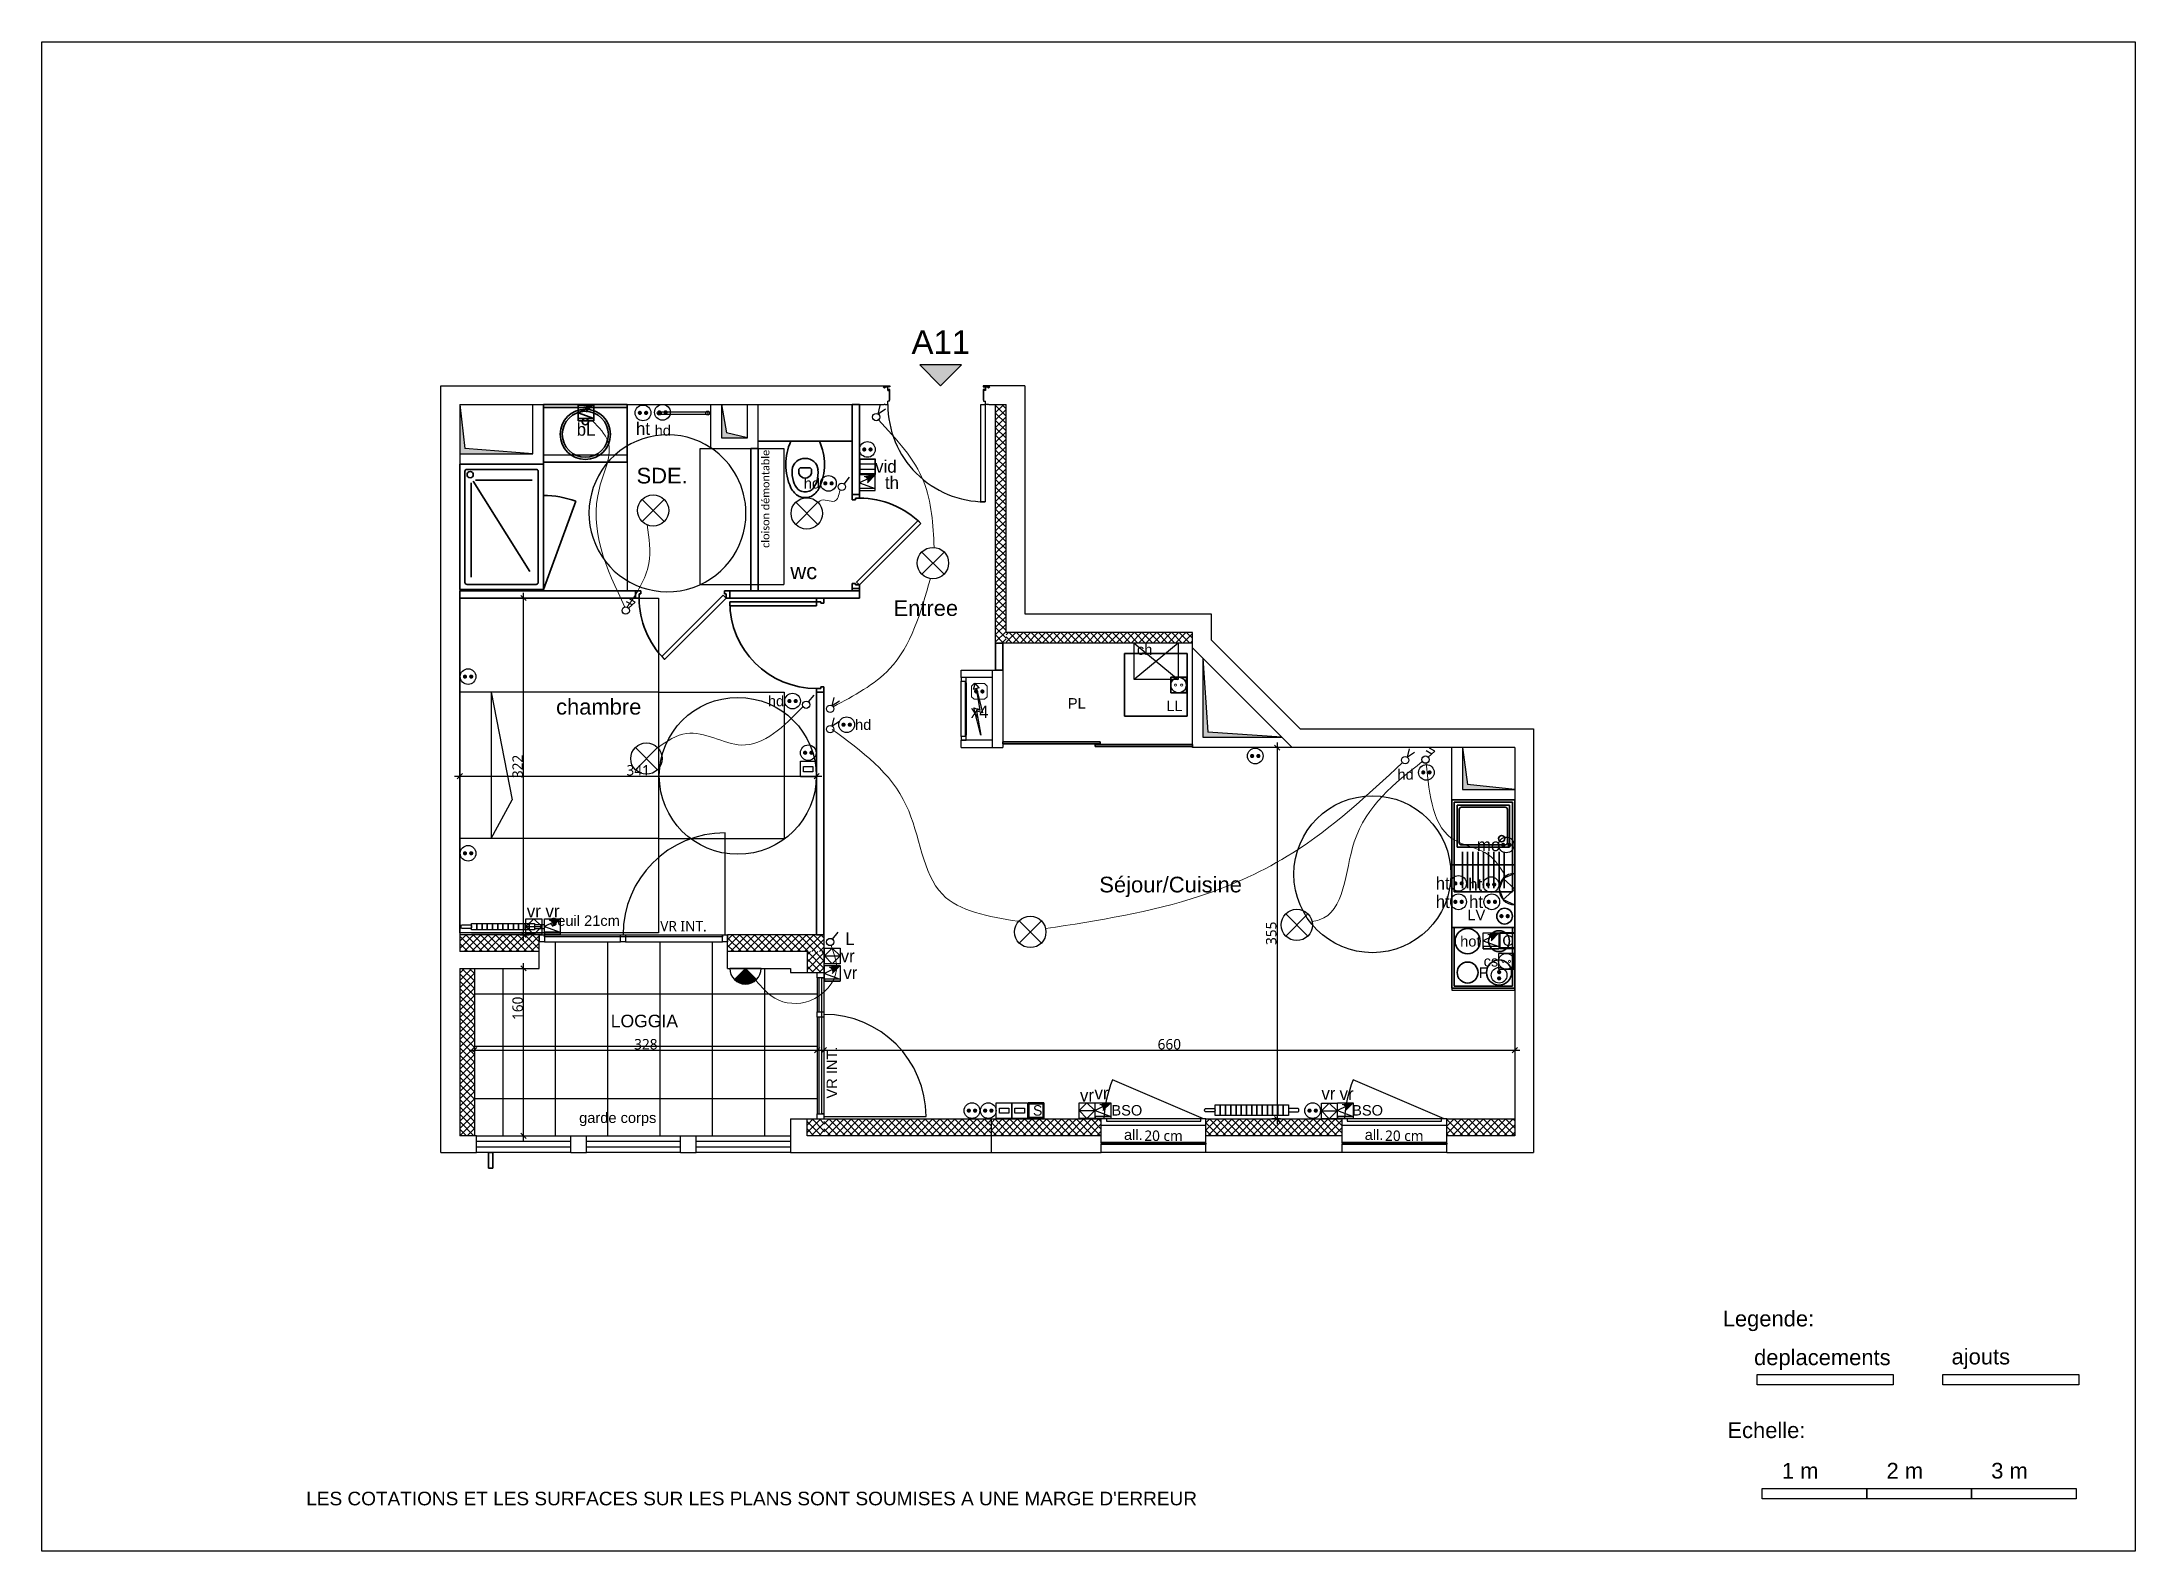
# Model space of a CAD drawing. Header units: centimetres. Extents: x -1838 to 162, y -111 to 1332.
import ezdxf

# ---------------------------------------------------------------- set-up
doc = ezdxf.new("R2010")
doc.units = ezdxf.units.CM
doc.set_wipeout_variables(frame=1)
for name, color, linetype, lineweight in [('CHAUFFAGE_CHAUFFAGE_MOD', 102, 'Continuous', 25), ('CLOISONS_CLOISONS72_MOD', 114, 'Continuous', 35), ('COTATIONS_COTATIONS_MOD', 7, 'Continuous', 35), ('ELECTRICITE_APP_MOD', 102, 'Continuous', 25), ('ELECTRICITE_APPEXT_MOD', 102, 'Continuous', 25), ('ELECTRICITE_INTERDOUBLE_MOD', 102, 'Continuous', 25), ('ELECTRICITE_INTERLUM_MOD', 102, 'Continuous', 25), ('ELECTRICITE_INTERSIMPLE_MOD', 102, 'Continuous', 25), ('ELECTRICITE_INTERVV_MOD', 102, 'Continuous', 25), ('ELECTRICITE_LIAISONS_MOD', 102, 'Continuous', 25), ('ELECTRICITE_LUM_MOD', 102, 'Continuous', 25), ('ELECTRICITE_PRISECUISSON_MOD', 102, 'Continuous', 25), ('ELECTRICITE_PRISEFOUR_MOD', 102, 'Continuous', 25), ('ELECTRICITE_PRISEFRIGO_MOD', 102, 'Continuous', 25), ('ELECTRICITE_PRISEHOTTE_MOD', 102, 'Continuous', 25), ('ELECTRICITE_PRISEMO_MOD', 102, 'Continuous', 25), ('ELECTRICITE_PRISES16A_MOD', 102, 'Continuous', 25), ('ELECTRICITE_PRISES16AHT_MOD', 102, 'Continuous', 25), ('ELECTRICITE_PRISESMULTIMEDIA_MOD', 102, 'Continuous', 25), ('ELECTRICITE_PRISESTEL_MOD', 102, 'Continuous', 25), ('ELECTRICITE_VIDEOPHONE_MOD', 102, 'Continuous', 25), ('ELECTRICITE_VOLETROULRADIO_MOD', 102, 'Continuous', 25), ('FDPLAN_FDPLAN_FIX', 8, 'Continuous', 25), ('MENUISERIES_PORTES_MOD', 114, 'Continuous', 30), ('PLACARDS_PLACARDS_150220_MOD', 114, 'Continuous', 30), ('PLOMBERIE_BAC_80120_MOD', 114, 'Continuous', 30), ('PLOMBERIE_KITCHENETTE_MOD', 114, 'Continuous', 30), ('PLOMBERIE_LL_MOD', 114, 'Continuous', 30), ('PLOMBERIE_LV_MOD', 114, 'Continuous', 30), ('PLOMBERIE_MEUBLEVASQUE_MOD', 114, 'Continuous', 30), ('PLOMBERIE_THERMO_MOD', 114, 'Continuous', 25), ('PLOMBERIE_WCSUSP_MOD', 114, 'Continuous', 30)]:
    doc.layers.add(name, color=color, linetype=linetype, lineweight=lineweight)
doc.layers.add('ELECTRICITE_PRISE16AHAND_MOD', color=102, linetype='Continuous')
doc.styles.add('Arial', font='arial.ttf', dxfattribs={"height": 10})
doc.styles.add('Arial_1', font='arial.ttf', dxfattribs={"height": 7.5})
doc.styles.add('Arial_2', font='arial.ttf', dxfattribs={"height": 25})
doc.styles.add('Arial_5', font='arial.ttf', dxfattribs={"height": 0.2})
doc.styles.add('Calibri', font='calibri.ttf', dxfattribs={"height": 7.5})
doc.styles.add('MtXpl_SansSerif', font='sanss___.ttf')
doc.styles.add('MtXpl_Verdana', font='verdana.ttf')
doc.styles.add('prlm-elec-cfa', font='comic.ttf', dxfattribs={"height": 0.12})
doc.styles.add('prlm-elec-cfo', font='comic.ttf', dxfattribs={"height": 0.12})
doc.styles.add('Trebuchet MS', font='trebuc.ttf', dxfattribs={"height": 10})
doc.dimstyles.new('Cotes_linéaires_1', dxfattribs={"dimscale": 30.48, "dimtxt": 0.103095, "dimasz": 0.164042, "dimexe": 0.164042, "dimexo": 0.0625, "dimgap": 0.016404, "dimtad": 1, "dimdec": 0, "dimlfac": 100, "dimzin": 0, "dimdsep": 46, "dimtxsty": 'Trebuchet MS', "dimblk1": 'OBLIQUE', "dimblk2": 'OBLIQUE', "dimsah": 1, "dimcen": 0.09, "dimdle": 0.164042, "dimazin": 0, "dimtfac": 1, "dimtdec": 4, "dimtix": 1, "dimtmove": 0, "dimatfit": 3, "dimfxl": 1, "dimtvp": 1, "dimtolj": 1, "dimtzin": 0, "dimarcsym": 0})
doc.dimstyles.new('Cotes_linéaires_6', dxfattribs={"dimscale": 30.48, "dimtxt": 0.103095, "dimasz": 0.164042, "dimexe": 0.164042, "dimexo": 0.0625, "dimgap": 0.016404, "dimtad": 1, "dimdec": 0, "dimlfac": 100, "dimzin": 0, "dimdsep": 46, "dimtxsty": 'Trebuchet MS', "dimblk1": 'OBLIQUE', "dimblk2": 'OBLIQUE', "dimsah": 1, "dimcen": 0.09, "dimdle": 0.164042, "dimazin": 0, "dimtfac": 1, "dimtdec": 4, "dimtix": 1, "dimtmove": 0, "dimatfit": 3, "dimfxl": 1, "dimtvp": 1, "dimtolj": 1, "dimtzin": 0, "dimarcsym": 0})

msp = doc.modelspace()

# ---------------------------------------------------------------- texts
at = {"layer": 'CLOISONS_CLOISONS72_MOD', "insert": (-1150.2, 895.1), "char_height": 7.5, "width": 113.903, "attachment_point": 2, "rotation": 90, "line_spacing_factor": 1.158048, "style": 'Calibri'}
msp.add_mtext('cloison démontable', dxfattribs=at)
at = {"layer": 'ELECTRICITE_INTERLUM_MOD', "lineweight": 20, "insert": (-1065.8, 474.6), "char_height": 12, "attachment_point": 5, "line_spacing_factor": 0.8, "style": 'prlm-elec-cfo'}
msp.add_mtext('L', dxfattribs=at)
at = {"layer": 'ELECTRICITE_PRISE16AHAND_MOD', "char_height": 10, "attachment_point": 5, "line_spacing_factor": 0.8, "style": 'Arial'}
for insert in [(-1244.6, 960.4), (-1102.1, 909.9), (-1136.4, 701.8), (-1053.1, 679.2), (-534.9, 631.6)]:
    msp.add_mtext('hd', dxfattribs=dict(at, insert=insert))
at = {"layer": 'ELECTRICITE_PRISEFOUR_MOD', "ltscale": 50, "insert": (-453.3, 453), "char_height": 10, "attachment_point": 5, "line_spacing_factor": 0.8, "style": 'Arial'}
msp.add_mtext('cs', dxfattribs=at)
at = {"layer": 'ELECTRICITE_PRISEFRIGO_MOD', "insert": (-460.8, 447.2), "char_height": 10, "width": 10.161, "attachment_point": 2, "line_spacing_factor": 0.941778, "style": 'Arial_2'}
msp.add_mtext('F', dxfattribs=at)
at = {"layer": 'ELECTRICITE_PRISEMO_MOD', "ltscale": 50, "insert": (-455.6, 564.3), "char_height": 12, "attachment_point": 5, "line_spacing_factor": 0.8, "style": 'prlm-elec-cfo'}
msp.add_mtext('mo', dxfattribs=at)
at = {"layer": 'ELECTRICITE_PRISES16AHT_MOD', "insert": (-1263.5, 962.2), "char_height": 12, "attachment_point": 5, "line_spacing_factor": 0.8, "style": 'prlm-elec-cfo'}
msp.add_mtext('ht', dxfattribs=at)
at = {"layer": 'ELECTRICITE_VIDEOPHONE_MOD', "insert": (-1031.4, 926), "char_height": 12, "attachment_point": 5, "line_spacing_factor": 0.8, "style": 'prlm-elec-cfa'}
msp.add_mtext('vid', dxfattribs=at)
at = {"layer": 'ELECTRICITE_VOLETROULRADIO_MOD', "ltscale": 50, "char_height": 12, "attachment_point": 5, "line_spacing_factor": 0.8, "style": 'prlm-elec-cfo'}
for insert in [(-1367.8, 501), (-1067.9, 458.2), (-839.3, 325), (-608.6, 326.7)]:
    msp.add_mtext('vr', dxfattribs=dict(at, insert=insert))
at = {"layer": 'FDPLAN_FDPLAN_FIX'}
for s, style, p in [('LOGGIA', 'MtXpl_SansSerif', (-1294.3, 390, -138.4)), ('vr', 'prlm-elec-cfo', (-832.1, 321)), ('vr', 'prlm-elec-cfo', (-597.9, 320.4))]:
    msp.add_text(s, height=12, dxfattribs=dict(at, style=style)).set_placement(p)
at = {"layer": 'FDPLAN_FDPLAN_FIX', "attachment_point": 1}
for s, insert, char_height, width, style in [('A11', (-1006.9, 1056.2), 22.5, 96.203, 'Arial_1'), ('seuil 21cm', (-1352.4, 496.9), 10, 83.376, 'Arial'), ('garde corps', (-1324.5, 308.5), 10, 143.101, 'Arial'), ('all.', (-803.9, 292.3), 10, 22.447, 'Arial_5'), ('all.', (-573.9, 292.3), 10, 22.447, 'Arial_5')]:
    msp.add_mtext(s, dxfattribs=dict(at, insert=insert, char_height=char_height, width=width, style=style))
at = {"layer": 'FDPLAN_FDPLAN_FIX'}
for s, insert, char_height, width, attachment_point, line_spacing_factor, style in [('SDE.', (-1245.2, 924.8), 15, 120.83, 2, 0.941778, 'Arial_1'), ('wc', (-1109.9, 833.4), 15, 120.83, 2, 0.941778, 'Arial_1'), ('Entree', (-993.3, 798.2), 15, 120.83, 2, 0.941778, 'Arial_1'), ('ch', (-791.6, 756), 10, 17.629, 1, 0.941778, 'Arial'), ('chambre', (-1305.8, 703.9), 15, 120.83, 2, 0.941778, 'Arial_1'), ('Séjour/Cuisine', (-759.4, 533.9), 15, 120.83, 2, 0.941778, 'Arial_1'), ('VR INT.', (-1247, 491.6), 10, 44.783, 1, 1.048425, 'Trebuchet MS'), ('BSO', (-801.2, 315.6), 10, 35.259, 2, 0.941778, 'Arial'), ('BSO', (-571.2, 315.6), 10, 35.259, 2, 0.941778, 'Arial'), ('20 cm', (-784.5, 291.3), 10, 44.783, 1, 1.048425, 'Trebuchet MS'), ('20 cm', (-554.5, 291.3), 10, 44.783, 1, 1.048425, 'Trebuchet MS')]:
    msp.add_mtext(s, dxfattribs=dict(at, insert=insert, char_height=char_height, width=width, attachment_point=attachment_point, line_spacing_factor=line_spacing_factor, style=style))
at = {"layer": 'FDPLAN_FDPLAN_FIX', "insert": (-941.9, 691.5), "char_height": 12, "attachment_point": 5, "line_spacing_factor": 0.8, "style": 'prlm-elec-cfo'}
msp.add_mtext('x4', dxfattribs=at)
at = {"layer": 'FDPLAN_FDPLAN_FIX', "lineweight": 20, "char_height": 12, "attachment_point": 5, "line_spacing_factor": 0.8, "style": 'prlm-elec-cfo'}
for insert in [(-1350, 501), (-1065.4, 442)]:
    msp.add_mtext('vr', dxfattribs=dict(at, insert=insert))
at = {"layer": 'FDPLAN_FDPLAN_FIX', "insert": (-1088, 346.7), "char_height": 10, "width": 59.254, "attachment_point": 2, "rotation": 90, "line_spacing_factor": 0.941778, "style": 'Arial'}
msp.add_mtext('VR INT.', dxfattribs=at)
at = {"layer": 'FDPLAN_FDPLAN_FIX', "lineweight": 13, "attachment_point": 2, "line_spacing_factor": 0.941778, "style": 'Arial'}
for s, insert, char_height, width in [('Legende:', (-188.2, 119), 15, 124.87), ('deplacements', (-136.7, 82), 15, 124.87), ('ajouts', (14.7, 82.7), 15, 124.87), ('Echelle:', (-190.1, 12.3), 15, 124.87), ('1 m', (-157.9, -26.4), 15, 124.87), ('2 m', (-57.9, -26.4), 15, 124.87), ('3 m', (42.1, -26.4), 15, 124.87), ("LES COTATIONS ET LES SURFACES SUR LES PLANS SONT SOUMISES A UNE MARGE D'ERREUR", (-1159.7, -54), 13, 1182.151)]:
    msp.add_mtext(s, dxfattribs=dict(at, insert=insert, char_height=char_height, width=width))
at = {"layer": 'PLACARDS_PLACARDS_150220_MOD', "insert": (-849, 704.6), "char_height": 10, "width": 20.445, "attachment_point": 2, "line_spacing_factor": 0.941778, "style": 'Arial_1'}
msp.add_mtext('PL', dxfattribs=at)
at = {"layer": 'PLOMBERIE_LL_MOD', "insert": (-763.5, 702.3), "char_height": 10, "width": 18.609, "attachment_point": 1, "line_spacing_factor": 0.941778, "style": 'Arial'}
msp.add_mtext('LL', dxfattribs=at)
at = {"layer": 'PLOMBERIE_MEUBLEVASQUE_MOD', "lineweight": 20, "insert": (-1317.9, 961.4), "char_height": 12, "attachment_point": 5, "line_spacing_factor": 0.8, "style": 'prlm-elec-cfo'}
msp.add_mtext('bL', dxfattribs=at)
at = {"layer": 'PLOMBERIE_THERMO_MOD', "insert": (-1025.6, 910.5), "char_height": 12, "attachment_point": 5, "line_spacing_factor": 0.8, "style": 'prlm-elec-cfa'}
msp.add_mtext('th', dxfattribs=at)

# ---------------------------------------------------------------- blocks, each defined once
blk = doc.blocks.new('HB-Simple - 930 x 2040 mm-366041-A_B-Niveau 1 - 1_50')
at = {"layer": 'FDPLAN_FDPLAN_FIX'}
for p, q in [((-0.499, 0.08), (-0.496, 0.076)), ((-0.496, 0.078), (-0.497, 0.08)), ((-0.494, 0.08), (-0.496, 0.078)), ((-0.496, 0.076), (-0.492, 0.08)), ((-0.467, 0.08), (-0.467, 0.078)), ((-0.467, 0.053), (-0.449, 0.053)), ((-0.465, 0.055), (-0.465, 0.08)), ((-0.447, 0.055), (-0.465, 0.055)), ((-0.449, 0.053), (-0.449, 0.043)), ((-0.447, 0.054), (-0.447, 0.055)), ((-0.447, -0.049), (-0.447, 0.054)), ((0.447, 0.055), (0.446, 0.054)), ((0.446, 0.054), (0.446, -0.049)), ((0.465, 0.055), (0.447, 0.055)), ((0.448, 0.043), (0.448, 0.053)), ((0.448, 0.053), (0.466, 0.053)), ((0.465, 0.08), (0.465, 0.055)), ((0.466, 0.078), (0.466, 0.08)), ((0.492, 0.08), (0.495, 0.076)), ((0.495, 0.078), (0.494, 0.08)), ((0.495, 0.076), (0.499, 0.08)), ((0.497, 0.08), (0.495, 0.078)), ((-0.467, -0.09), (-0.466, -0.09)), ((-0.466, -0.09), (-0.465, -0.089)), ((-0.465, -0.089), (-0.465, -0.058)), ((-0.449, -0.05), (-0.448, -0.05)), ((-0.448, -0.05), (-0.447, -0.049)), ((0.425, -0.09), (0.465, -0.09)), ((0.425, -1.02), (0.425, -0.09)), ((0.446, -0.049), (0.448, -0.05)), ((0.448, -0.05), (0.448, -0.05)), ((0.465, -0.058), (0.465, -0.089)), ((0.465, -0.089), (0.466, -0.09)), ((0.465, -0.09), (0.465, -1.02)), ((0.466, -0.09), (0.466, -0.09)), ((0.465, -1.02), (0.425, -1.02))]:
    blk.add_line(p, q, dxfattribs=at)
blk.add_arc((0.465, -0.09), 0.93, 179.9692, 270, dxfattribs=at)
blk = doc.blocks.new('porte Fenêtre _VR int - porte Fenêtre _VR int-3483252-A_B-Niveau 1 - 1_50')
at = {"layer": 'FDPLAN_FDPLAN_FIX'}
for p, q in [((0.875, 0.16), (0.875, 1.135)), ((-0.9, 0.16), (-0.85, 0.16)), ((-0.9, 0.16), (-0.9, 0.095)), ((-0.85, 0.095), (-0.9, 0.095)), ((-0.85, 0.16), (-0.85, 0.095)), ((-0.85, 0.14), (-0.85, 0.16)), ((-0.85, 0.16), (0.85, 0.16)), ((0.85, 0.14), (-0.85, 0.14)), ((-0.85, 0.095), (-0.125, 0.095)), ((-0.125, 0.095), (-0.125, 0.16)), ((-0.125, 0.16), (-0.075, 0.16)), ((-0.075, 0.095), (-0.125, 0.095)), ((-0.075, 0.16), (-0.075, 0.095)), ((-0.075, 0.095), (0.85, 0.095)), ((0.85, 0.095), (0.85, 0.16)), ((0.85, 0.16), (0.9, 0.16)), ((0.85, 0.16), (0.85, 0.14)), ((0.9, 0.095), (0.85, 0.095)), ((0.9, 0.16), (0.9, 0.095))]:
    blk.add_line(p, q, dxfattribs=at)
blk.add_arc((0.875, 0.16), 0.975, 90, 180, dxfattribs=at)
blk = doc.blocks.new('Fenêtre simple-all vitrée_BSO - Fenêtre simple-all vitrée_BSO-2719337-A_B-Niveau 1 - 1_50')
for p, q in [((-0.5, 0.07), (-0.5, 0.08)), ((0.5, 0.08), (-0.5, 0.08)), ((0.5, 0.07), (-0.5, 0.07)), ((0.5, 0.06), (-0.5, 0.06)), ((0.5, 0.07), (0.5, 0.08)), ((0.5, -0.1), (-0.5, -0.1)), ((-0.5, -0.16), (0.5, -0.16)), ((-0.475, -0.16), (0.394, -0.533)), ((0.45, -0.14), (-0.45, -0.14)), ((-0.45, -0.14), (-0.45, -0.16)), ((-0.45, -0.16), (0.45, -0.16)), ((0.45, -0.16), (0.45, -0.14))]:
    blk.add_line(p, q)
blk.add_arc((-0.696, -0.101), 1.173, 338.3947, 357.0998)
blk = doc.blocks.new('LIT PMR 90 - LIT PMR 90-V22-A_B-Niveau 1 - 1_50')
at = {"layer": 'FDPLAN_FDPLAN_FIX'}
for p, q in [((0.9, 1.9), (0.9, 3.1)), ((0.9, 3.1), (2.3, 3.1)), ((2.3, 1.9), (2.3, 3.1)), ((0, 0), (0, 1.9)), ((0, 1.9), (0.9, 1.9)), ((0.9, 1.9), (2.3, 1.9)), ((0.9, 1.9), (0.9, 0)), ((2.3, 1.9), (3.2, 1.9)), ((2.3, 1.9), (2.3, 0)), ((3.2, 1.9), (3.2, 0)), ((0.9, 0.3), (1.929, 0.5)), ((2.3, 0.3), (1.929, 0.5)), ((0.9, 0.3), (2.3, 0.3)), ((0.9, 0), (0, 0)), ((2.3, 0), (0.9, 0)), ((3.2, 0), (2.3, 0))]:
    blk.add_line(p, q, dxfattribs=at)
blk = doc.blocks.new('PMR Giration - PMR Giration-978195-A_B-Niveau 1 - 1_50')
at = {"layer": 'FDPLAN_FDPLAN_FIX'}
blk.add_circle((0, 0), 0.75, dxfattribs=at)
blk = doc.blocks.new('LAVABO - LAVABO-V23-A_B-Niveau 1 - 1_50')
at = {"layer": 'PLOMBERIE_MEUBLEVASQUE_MOD'}
for p, q in [((0, 0), (0, 0.55)), ((0, 0.55), (0.8, 0.55)), ((0.8, 0.55), (0.8, 0)), ((0.8, 0.03), (0, 0.03)), ((0, 0), (0.8, 0))]:
    blk.add_line(p, q, dxfattribs=at)
for centre, radius in [((0.4, 0.285), 0.24), ((0.4, 0.285), 0.22), ((0.4, 0.165), 0.03)]:
    blk.add_circle(centre, radius, dxfattribs=at)
blk = doc.blocks.new('PMR Giration - PMR Giration-V24-A_B-Niveau 1 - 1_50')
at = {"layer": 'FDPLAN_FDPLAN_FIX'}
for start, end in [(56.3206, 360), (360, 55.9508)]:
    blk.add_arc((0, 0), 0.75, start, end, dxfattribs=at)
blk = doc.blocks.new('TE - TE-V27-A_B-Niveau 1 - 1_50')
at = {"layer": 'FDPLAN_FDPLAN_FIX'}
for p, q in [((0.048, 0.112), (0.31, 0.178)), ((0.282, 0.151), (0.048, 0.112)), ((0.494, 0.153), (0.262, 0.095)), ((0.262, 0.095), (0.282, 0.151)), ((0.31, 0.178), (0.288, 0.117)), ((0.288, 0.117), (0.494, 0.153)), ((0.547, 0.166), (0.487, 0.185)), ((0.501, 0.126), (0.487, 0.185)), ((0.501, 0.126), (0.547, 0.166))]:
    blk.add_line(p, q, dxfattribs=at)
blk = doc.blocks.new('CHAUDIERE - CHAUDIERE-2895187-A_B-Niveau 1 - 1_50')
at = {"layer": 'FDPLAN_FDPLAN_FIX'}
for p, q in [((0.42, 0.35), (0, 0)), ((0, 0.35), (0.42, 0)), ((0, 0), (0, 0.35)), ((0.42, 0.35), (0, 0.35)), ((0.42, 0.35), (0.42, 0)), ((0.42, 0), (0, 0))]:
    blk.add_line(p, q, dxfattribs=at)
blk = doc.blocks.new('MODULE CUISINE - MODULE CUISINE-2481155-A_B-Niveau 1 - 1_50')
for p, q in [((0.593, 0.377), (0.443, 0.377)), ((0.443, 0.377), (0.443, 0.227)), ((0.443, 0.227), (0.593, 0.227)), ((0.593, 0.227), (0.593, 0.377))]:
    blk.add_line(p, q)
at = {"color": 0, "linetype": 'ByBlock', "lineweight": -2, "ltscale": 0.01}
blk.add_circle((0.518, 0.302), 0.075, dxfattribs=at)
at = {"color": 0, "linetype": 'ByBlock', "lineweight": 5, "ltscale": 0.01}
for centre, start, end in [((0.488, 0.302), 0, 180), ((0.488, 0.302), 180, 0), ((0.548, 0.302), 0, 180), ((0.548, 0.302), 180, 0)]:
    blk.add_arc(centre, 0.01, start, end, dxfattribs=at)
at = {"layer": 'PLOMBERIE_LL_MOD'}
for p, q in [((0, 0), (0, 0.6)), ((0, 0.6), (0.6, 0.6)), ((0.6, 0.6), (0.6, 0)), ((0.6, 0), (0, 0))]:
    blk.add_line(p, q, dxfattribs=at)
blk = doc.blocks.new('DOUCHE 80x120cm - DOUCHE 80x120cm-V28-A_B-Niveau 1 - 1_50')
at = {"layer": 'PLOMBERIE_BAC_80120_MOD'}
for p, q in [((0, 1.2), (-0.308, 0.354)), ((0, 0), (0, 1.2)), ((0, 1.2), (0.8, 1.2)), ((0.8, 1.2), (0.8, 0)), ((0.05, 0.07), (0.05, 1.13)), ((0.07, 1.15), (0.73, 1.15)), ((0.13, 1.026), (0.672, 0.162)), ((0.692, 1.08), (0.692, 0.18)), ((0.75, 1.13), (0.75, 0.07)), ((0, 0), (0.8, 0)), ((0.73, 0.05), (0.07, 0.05)), ((0.108, 0.152), (0.648, 0.152))]:
    blk.add_line(p, q, dxfattribs=at)
blk.add_circle((0.7, 0.1), 0.03, dxfattribs=at)
for centre, radius, start, end in [((0.07, 1.13), 0.02, 90, 180), ((0.73, 1.13), 0.02, 0, 90), ((0, 1.2), 0.9, 250, 270), ((0.07, 0.07), 0.02, 180, 270), ((0.73, 0.07), 0.02, 270, 0)]:
    blk.add_arc(centre, radius, start, end, dxfattribs=at)
blk = doc.blocks.new('Placard coulissante - 2 panneaux - Placard double coulissante-2150342-A_B-Niveau 1 - 1_50')
at = {"layer": 'PLACARDS_PLACARDS_150220_MOD'}
for p, q in [((-0.905, 0), (-0.905, 0.02)), ((-0.905, 0.02), (0.025, 0.02)), ((0.025, 0), (-0.905, 0)), ((0.025, 0.02), (0.025, 0)), ((0.905, -0.005), (-0.025, -0.005)), ((-0.025, -0.005), (-0.025, -0.025)), ((-0.025, -0.025), (0.905, -0.025)), ((0.905, -0.025), (0.905, -0.005))]:
    blk.add_line(p, q, dxfattribs=at)
blk = doc.blocks.new('Garde-corps - Garde-corps-1163092-A_B-Niveau 1 - 1_50')
at = {"layer": 'FDPLAN_FDPLAN_FIX'}
for p, q in [((-12.6, 3.007), (-13.5, 3.007)), ((-13.5, 2.957), (-12.6, 2.957))]:
    blk.add_line(p, q, dxfattribs=at)
blk = doc.blocks.new('Int_ Simple - PP _0_83m x 2_04m_-986942-A_B-Niveau 1 - 1_50')
at = {"layer": 'MENUISERIES_PORTES_MOD'}
for p, q in [((0.38, 0.865), (0.34, 0.865)), ((0.34, 0.865), (0.34, 0.035)), ((0.38, 0.035), (0.38, 0.865)), ((-0.485, 0.035), (-0.45, 0.035)), ((-0.485, 0.035), (-0.485, -0.035)), ((-0.45, 0.035), (-0.45, -0.005)), ((0.38, 0.035), (0.34, 0.035)), ((0.38, 0.035), (0.415, 0.035)), ((0.38, -0.005), (0.38, 0.035)), ((0.415, 0.035), (0.415, -0.035)), ((-0.435, -0.035), (-0.485, -0.035)), ((-0.45, -0.005), (-0.435, -0.005)), ((-0.435, -0.005), (-0.435, -0.035)), ((0.365, -0.005), (0.38, -0.005)), ((0.365, -0.035), (0.365, -0.005)), ((0.415, -0.035), (0.365, -0.035))]:
    blk.add_line(p, q, dxfattribs=at)
blk.add_arc((0.38, 0.035), 0.83, 90, 180, dxfattribs=at)
blk = doc.blocks.new('WC suspendu - 03 - 540 x 370mm-V33-A_B-Niveau 1 - 1_50')
at = {"layer": 'PLOMBERIE_WCSUSP_MOD'}
for p, q in [((0.064, 0.471), (0.064, 0.45)), ((0.084, 0.43), (0.166, 0.43)), ((0.186, 0.45), (0.186, 0.471)), ((0.261, 0.175), (-0.011, 0.175))]:
    blk.add_line(p, q, dxfattribs=at)
for centre, radius, start, end in [((0.471, 0.398), 0.531, 155.2006, 204.7994), ((0.151, 0.546), 0.178, 117.7063, 155.2006), ((0.186, 0.508), 0.181, 135.0005, 163.3256), ((0.112, 0.582), 0.0764, 100.3378, 135.0005), ((0.117, 0.609), 0.106, 85.7857, 117.7063), ((0.134, 0.467), 0.194, 92.523, 100.3378), ((0.133, 0.609), 0.106, 62.2937, 94.2143), ((0.116, 0.467), 0.194, 79.6622, 87.477), ((0.138, 0.582), 0.0764, 44.9995, 79.6622), ((0.099, 0.546), 0.178, 24.7994, 62.2937), ((0.064, 0.508), 0.181, 16.6744, 44.9995), ((-0.221, 0.398), 0.531, 335.2006, 24.7994), ((0.294, 0.476), 0.293, 163.3256, 185.527), ((0.121, 0.46), 0.12, 185.527, 271.819), ((0.114, 0.471), 0.05, 157.4671, 180), ((0.084, 0.45), 0.02, 180, 270), ((0.125, 0.466), 0.0621, 22.5329, 157.4671), ((0.129, 0.46), 0.12, 268.181, 354.473), ((0.166, 0.45), 0.02, 270, 360), ((0.136, 0.471), 0.05, 360, 22.5329), ((-0.044, 0.476), 0.293, 354.473, 16.6744)]:
    blk.add_arc(centre, radius, start, end, dxfattribs=at)
blk = doc.blocks.new('Int_ Simple1 - PP-V34-A_B-Niveau 1 - 1_50')
at = {"layer": 'FDPLAN_FDPLAN_FIX'}
for p, q in [((-0.335, 0.025), (-0.335, -0.025)), ((-0.285, 0.025), (-0.335, 0.025)), ((-0.3, -0.025), (-0.3, 0.015)), ((-0.3, 0.015), (-0.285, 0.015)), ((-0.285, 0.015), (-0.285, 0.025)), ((-0.285, 0.015), (0.215, 0.015)), ((0.265, 0.025), (0.215, 0.025)), ((0.215, 0.025), (0.215, 0.015)), ((0.215, 0.015), (0.23, 0.015)), ((0.23, 0.015), (0.23, -0.025)), ((0.265, -0.025), (0.265, 0.025)), ((-0.335, -0.025), (-0.3, -0.025)), ((0.23, -0.025), (-0.3, -0.025)), ((0.23, -0.025), (0.265, -0.025))]:
    blk.add_line(p, q, dxfattribs=at)
blk = doc.blocks.new('Int_ Simple - PP _0_83m x 2_04m_-986956-A_B-Niveau 1 - 1_50')
at = {"layer": 'MENUISERIES_PORTES_MOD'}
for p, q in [((-0.207, 0.622), (-0.235, 0.594)), ((0.38, 0.035), (-0.207, 0.622)), ((-0.235, 0.594), (0.352, 0.007)), ((-0.485, 0.035), (-0.45, 0.035)), ((-0.485, 0.035), (-0.485, -0.035)), ((-0.45, 0.035), (-0.45, -0.005)), ((0.352, 0.007), (0.38, 0.035)), ((0.38, 0.035), (0.415, 0.035)), ((0.38, -0.005), (0.38, 0.035)), ((0.415, 0.035), (0.415, -0.035)), ((-0.435, -0.035), (-0.485, -0.035)), ((-0.45, -0.005), (-0.435, -0.005)), ((-0.435, -0.005), (-0.435, -0.035)), ((0.365, -0.005), (0.38, -0.005)), ((0.365, -0.035), (0.365, -0.005)), ((0.415, -0.035), (0.365, -0.035))]:
    blk.add_line(p, q, dxfattribs=at)
blk.add_arc((0.38, 0.035), 0.83, 135, 179.9999, dxfattribs=at)
blk = doc.blocks.new('Int_ Simple - PP _0_83m x 2_04m_-986892-A_B-Niveau 1 - 1_50')
at = {"layer": 'MENUISERIES_PORTES_MOD'}
for p, q in [((-0.435, 0.035), (-0.485, 0.035)), ((-0.45, -0.035), (-0.45, 0.005)), ((-0.45, 0.005), (-0.435, 0.005)), ((-0.435, 0.005), (-0.435, 0.035)), ((0.415, 0.035), (0.365, 0.035)), ((0.365, 0.035), (0.365, 0.005)), ((0.365, 0.005), (0.38, 0.005)), ((0.38, 0.005), (0.38, -0.035)), ((-0.485, -0.035), (-0.45, -0.035)), ((-0.235, -0.594), (0.352, -0.007)), ((0.38, -0.035), (-0.207, -0.622)), ((0.352, -0.007), (0.38, -0.035)), ((0.38, -0.035), (0.415, -0.035)), ((-0.207, -0.622), (-0.235, -0.594))]:
    blk.add_line(p, q, dxfattribs=at)
blk.add_arc((0.38, -0.035), 0.83, 180.0001, 225, dxfattribs=at)
blk = doc.blocks.new('KITCHENETTE 180 - KITCHENETTE 180-2135708-A_B-Niveau 1 - 1_50')
at = {"layer": 'PLOMBERIE_KITCHENETTE_MOD'}
for p, q in [((0, 0), (0, 0.6)), ((0, 0.6), (1.8, 0.6)), ((1.8, 0.6), (1.8, 0)), ((0.02, 0.02), (0.02, 0.58)), ((0.02, 0.58), (0.58, 0.58)), ((0.58, 0.02), (0.58, 0.58)), ((0.92, 0.02), (0.92, 0.58)), ((0.92, 0.58), (1.78, 0.58)), ((0.955, 0.5), (1.305, 0.5)), ((0.955, 0.45), (1.305, 0.45)), ((0.955, 0.4), (1.305, 0.4)), ((1.35, 0.55), (1.35, 0.05)), ((1.35, 0.55), (1.75, 0.55)), ((1.37, 0.51), (1.37, 0.09)), ((1.39, 0.53), (1.71, 0.53)), ((1.73, 0.51), (1.73, 0.09)), ((1.75, 0.55), (1.75, 0.05)), ((1.78, 0.58), (1.78, 0.02)), ((0.955, 0.35), (1.305, 0.35)), ((0.955, 0.3), (1.305, 0.3)), ((0.955, 0.25), (1.305, 0.25)), ((0, 0), (1.8, 0)), ((0.58, 0.02), (0.02, 0.02)), ((1.78, 0.02), (0.92, 0.02)), ((0.955, 0.2), (1.305, 0.2)), ((0.955, 0.15), (1.305, 0.15)), ((0.955, 0.1), (1.305, 0.1)), ((1.75, 0.05), (1.35, 0.05)), ((1.71, 0.07), (1.39, 0.07))]:
    blk.add_line(p, q, dxfattribs=at)
for centre, radius in [((0.15, 0.45), 0.1), ((0.45, 0.45), 0.12), ((0.15, 0.15), 0.12), ((0.45, 0.15), 0.1), ((1.43, 0.125), 0.03)]:
    blk.add_circle(centre, radius, dxfattribs=at)
for centre, start, end in [((1.39, 0.51), 90, 180), ((1.71, 0.51), 0, 90), ((1.39, 0.09), 180, 270), ((1.71, 0.09), 270, 0)]:
    blk.add_arc(centre, 0.02, start, end, dxfattribs=at)
blk = doc.blocks.new('gaine - gaine-2713952-A_B-Niveau 1 - 1_50')
at = {"layer": 'FDPLAN_FDPLAN_FIX'}
for p in [(0, 0.47), (0.7, 0)]:
    blk.add_line(p, (0.048, 0.048), dxfattribs=at)
blk = doc.blocks.new('MODULE CUISINE - MODULE CUISINE-V37-A_B-Niveau 1 - 1_50')
for p, q in [((0, 0.6), (0.6, 0.6)), ((0, 0.6), (0, 0)), ((0.6, 0.6), (0.6, 0)), ((0.6, 0), (0, 0))]:
    blk.add_line(p, q)
at = {"color": 0, "lineweight": 5, "ltscale": 0.01}
blk.add_wipeout([(0.428, 0.034), (0.578, 0.034), (0.578, 0.184), (0.428, 0.184)], dxfattribs=at)
at = {"color": 0, "linetype": 'ByBlock', "lineweight": 5, "ltscale": 0.01, "const_width": 0.02}
for points in [[(0.463, 0.109, 1), (0.483, 0.109, 1)], [(0.523, 0.109, 1), (0.543, 0.109, 1)]]:
    blk.add_lwpolyline(points, format="xyb", close=True, dxfattribs=at)
at = {"color": 0, "linetype": 'ByBlock', "lineweight": -2, "ltscale": 0.01}
blk.add_circle((0.503, 0.109), 0.075, dxfattribs=at)
blk = doc.blocks.new('PMR Zone 80x130 - PMR Zone 80x130-V39-A_B-Niveau 1 - 1_50')
at = {"layer": 'FDPLAN_FDPLAN_FIX'}
for p, q in [((0, 0), (0, 1.3)), ((0.8, 1.3), (0, 1.3)), ((0.8, 1.3), (0.8, 0)), ((0.8, 0), (0, 0))]:
    blk.add_line(p, q, dxfattribs=at)
blk = doc.blocks.new('Garde-corps - Garde-corps-2808889-A_B-Niveau 1 - 1_50')
at = {"layer": 'FDPLAN_FDPLAN_FIX'}
for p, q in [((-11.55, 3.007), (-12.45, 3.007)), ((-12.45, 2.957), (-11.55, 2.957))]:
    blk.add_line(p, q, dxfattribs=at)
blk = doc.blocks.new('Garde-corps - Garde-corps-2808906-A_B-Niveau 1 - 1_50')
at = {"layer": 'FDPLAN_FDPLAN_FIX'}
for p, q in [((-10.5, 3.007), (-11.4, 3.007)), ((-11.4, 2.957), (-10.5, 2.957))]:
    blk.add_line(p, q, dxfattribs=at)
blk = doc.blocks.new('Trop plein - Type 1-V51-A_B-Niveau 1 - 1_50')
for p, q in [((0.165, 0.23), (0.125, 0.23)), ((0.125, 0.23), (0.125, 0.08)), ((0.125, 0.08), (0.125, 0.23)), ((0.125, 0.23), (0.165, 0.23)), ((0.165, 0.08), (0.165, 0.23)), ((0.165, 0.23), (0.165, 0.08)), ((0.165, 0.08), (0.125, 0.08))]:
    blk.add_line(p, q)
blk = doc.blocks.new('_Oblique')
at = {"color": 0, "linetype": 'ByBlock', "lineweight": -2}
blk.add_line((-0.5, -0.5), (0.5, 0.5), dxfattribs=at)
blk = doc.blocks.new('*D53')
at = {"layer": 'COTATIONS_COTATIONS_MOD', "color": 0, "lineweight": -2, "transparency": 16777216}
for p, q in [((-1443.6, 630), (-1092.6, 630)), ((-1438.6, 633.1), (-1438.6, 625)), ((-1097.6, 633.1), (-1097.6, 625))]:
    blk.add_line(p, q, dxfattribs=at)
at = {"layer": 'Defpoints', "color": 0, "transparency": 16777216}
for p in [(-1438.6, 635), (-1097.6, 635), (-1097.6, 630)]:
    blk.add_point(p, dxfattribs=at)
at = {"layer": 'COTATIONS_COTATIONS_MOD', "color": 0, "lineweight": -2, "transparency": 16777216, "xscale": 5, "yscale": 5, "zscale": 5, "rotation": 180}
blk.add_blockref('_Oblique', (-1438.6, 630), dxfattribs=at)
at = {"layer": 'COTATIONS_COTATIONS_MOD', "color": 0, "lineweight": -2, "transparency": 16777216, "xscale": 5, "yscale": 5, "zscale": 5}
blk.add_blockref('_Oblique', (-1097.6, 630), dxfattribs=at)
at = {"layer": 'COTATIONS_COTATIONS_MOD', "color": 0, "transparency": 16777216, "insert": (-1268.1, 635.6), "char_height": 10, "width": 26.42, "attachment_point": 5, "style": 'Trebuchet MS'}
blk.add_mtext('\\A1;341', dxfattribs=at)
blk = doc.blocks.new('*D54')
at = {"layer": 'COTATIONS_COTATIONS_MOD', "color": 0, "lineweight": -2, "transparency": 16777216}
for p, q in [((-657.6, 662.3), (-657.6, 297.3)), ((-654.5, 657.3), (-662.6, 657.3)), ((-654.5, 302.3), (-662.6, 302.3))]:
    blk.add_line(p, q, dxfattribs=at)
at = {"layer": 'Defpoints', "color": 0, "transparency": 16777216}
for p in [(-652.6, 657.3), (-657.6, 302.3), (-652.6, 302.3)]:
    blk.add_point(p, dxfattribs=at)
at = {"layer": 'COTATIONS_COTATIONS_MOD', "color": 0, "lineweight": -2, "transparency": 16777216, "xscale": 5, "yscale": 5, "zscale": 5}
for p, rotation in [((-657.6, 657.3), 90), ((-657.6, 302.3), 270)]:
    blk.add_blockref('_Oblique', p, dxfattribs=dict(at, rotation=rotation))
at = {"layer": 'COTATIONS_COTATIONS_MOD', "color": 0, "transparency": 16777216, "insert": (-663.2, 479.8), "char_height": 10, "width": 26.42, "attachment_point": 5, "rotation": 90, "style": 'Trebuchet MS'}
blk.add_mtext('\\A1;355', dxfattribs=at)
blk = doc.blocks.new('*D55')
at = {"layer": 'COTATIONS_COTATIONS_MOD', "color": 0, "lineweight": -2, "transparency": 16777216}
for p, q in [((-1380.7, 446.3), (-1372.6, 446.3)), ((-1377.6, 281.3), (-1377.6, 451.3)), ((-1380.7, 286.3), (-1372.6, 286.3))]:
    blk.add_line(p, q, dxfattribs=at)
at = {"layer": 'Defpoints', "color": 0, "transparency": 16777216}
for p in [(-1382.6, 446.3), (-1377.6, 446.3), (-1382.6, 286.3)]:
    blk.add_point(p, dxfattribs=at)
at = {"layer": 'COTATIONS_COTATIONS_MOD', "color": 0, "lineweight": -2, "transparency": 16777216, "xscale": 5, "yscale": 5, "zscale": 5}
for p, rotation in [((-1377.6, 446.3), 90), ((-1377.6, 286.3), 270)]:
    blk.add_blockref('_Oblique', p, dxfattribs=dict(at, rotation=rotation))
at = {"layer": 'COTATIONS_COTATIONS_MOD', "color": 0, "transparency": 16777216, "insert": (-1383.2, 408.1), "char_height": 10, "width": 26.42, "attachment_point": 5, "rotation": 90, "style": 'Trebuchet MS'}
blk.add_mtext('\\A1;160', dxfattribs=at)
blk = doc.blocks.new('*D56')
at = {"layer": 'COTATIONS_COTATIONS_MOD', "color": 0, "lineweight": -2, "transparency": 16777216}
for p, q in [((-1380.7, 800.3), (-1372.6, 800.3)), ((-1377.6, 473.3), (-1377.6, 805.3)), ((-1380.7, 478.3), (-1372.6, 478.3))]:
    blk.add_line(p, q, dxfattribs=at)
at = {"layer": 'Defpoints', "color": 0, "transparency": 16777216}
for p in [(-1382.6, 800.3), (-1377.6, 800.3), (-1382.6, 478.3)]:
    blk.add_point(p, dxfattribs=at)
at = {"layer": 'COTATIONS_COTATIONS_MOD', "color": 0, "lineweight": -2, "transparency": 16777216, "xscale": 5, "yscale": 5, "zscale": 5}
for p, rotation in [((-1377.6, 800.3), 90), ((-1377.6, 478.3), 270)]:
    blk.add_blockref('_Oblique', p, dxfattribs=dict(at, rotation=rotation))
at = {"layer": 'COTATIONS_COTATIONS_MOD', "color": 0, "transparency": 16777216, "insert": (-1383.2, 639.3), "char_height": 10, "width": 26.42, "attachment_point": 5, "rotation": 90, "style": 'Trebuchet MS'}
blk.add_mtext('\\A1;322', dxfattribs=at)
blk = doc.blocks.new('*D57')
at = {"layer": 'COTATIONS_COTATIONS_MOD', "color": 0, "lineweight": -2, "transparency": 16777216}
for p, q in [((-1429.6, 368.1), (-1092.1, 368.1)), ((-1424.6, 371.2), (-1424.6, 363.1)), ((-1097.1, 371.2), (-1097.1, 363.1))]:
    blk.add_line(p, q, dxfattribs=at)
at = {"layer": 'Defpoints', "color": 0, "transparency": 16777216}
for p in [(-1424.6, 373.1), (-1097.1, 373.1), (-1097.1, 368.1)]:
    blk.add_point(p, dxfattribs=at)
at = {"layer": 'COTATIONS_COTATIONS_MOD', "color": 0, "lineweight": -2, "transparency": 16777216, "xscale": 5, "yscale": 5, "zscale": 5, "rotation": 180}
blk.add_blockref('_Oblique', (-1424.6, 368.1), dxfattribs=at)
at = {"layer": 'COTATIONS_COTATIONS_MOD', "color": 0, "lineweight": -2, "transparency": 16777216, "xscale": 5, "yscale": 5, "zscale": 5}
blk.add_blockref('_Oblique', (-1097.1, 368.1), dxfattribs=at)
at = {"layer": 'COTATIONS_COTATIONS_MOD', "color": 0, "transparency": 16777216, "insert": (-1260.8, 373.7), "char_height": 10, "width": 26.42, "attachment_point": 5, "style": 'Trebuchet MS'}
blk.add_mtext('\\A1;328', dxfattribs=at)
blk = doc.blocks.new('*D58')
at = {"layer": 'COTATIONS_COTATIONS_MOD', "color": 0, "lineweight": -2, "transparency": 16777216}
for p, q in [((-1095.6, 368.1), (-425.6, 368.1)), ((-1090.6, 371.2), (-1090.6, 363.1)), ((-430.6, 371.2), (-430.6, 363.1))]:
    blk.add_line(p, q, dxfattribs=at)
at = {"layer": 'Defpoints', "color": 0, "transparency": 16777216}
for p in [(-1090.6, 373.1), (-430.6, 373.1), (-430.6, 368.1)]:
    blk.add_point(p, dxfattribs=at)
at = {"layer": 'COTATIONS_COTATIONS_MOD', "color": 0, "lineweight": -2, "transparency": 16777216, "xscale": 5, "yscale": 5, "zscale": 5, "rotation": 180}
blk.add_blockref('_Oblique', (-1090.6, 368.1), dxfattribs=at)
at = {"layer": 'COTATIONS_COTATIONS_MOD', "color": 0, "lineweight": -2, "transparency": 16777216, "xscale": 5, "yscale": 5, "zscale": 5}
blk.add_blockref('_Oblique', (-430.6, 368.1), dxfattribs=at)
at = {"layer": 'COTATIONS_COTATIONS_MOD', "color": 0, "transparency": 16777216, "insert": (-760.6, 373.7), "char_height": 10, "width": 26.42, "attachment_point": 5, "style": 'Trebuchet MS'}
blk.add_mtext('\\A1;660', dxfattribs=at)
blk = doc.blocks.new('porte Fenêtre _VR int - porte Fenêtre _VR int-3483250-A_B-Niveau 1 - 1_50')
at = {"layer": 'FDPLAN_FDPLAN_FIX'}
for p, q in [((0.675, 0.16), (0.675, 1.135)), ((-0.7, 0.16), (-0.65, 0.16)), ((-0.65, 0.095), (-0.7, 0.095)), ((-0.65, 0.16), (-0.65, 0.095)), ((-0.65, 0.14), (-0.65, 0.16)), ((-0.65, 0.16), (0.65, 0.16)), ((0.65, 0.14), (-0.65, 0.14)), ((-0.65, 0.095), (-0.325, 0.095)), ((-0.325, 0.095), (-0.325, 0.16)), ((-0.325, 0.16), (-0.275, 0.16)), ((-0.275, 0.095), (-0.325, 0.095)), ((-0.275, 0.16), (-0.275, 0.095)), ((-0.275, 0.095), (0.65, 0.095)), ((0.65, 0.095), (0.65, 0.16)), ((0.65, 0.16), (0.7, 0.16)), ((0.65, 0.16), (0.65, 0.14)), ((0.7, 0.095), (0.65, 0.095))]:
    blk.add_line(p, q, dxfattribs=at)
blk.add_arc((0.675, 0.16), 0.975, 90, 180, dxfattribs=at)
blk = doc.blocks.new('gaine - gaine-2713783-A_B-Niveau 1 - 1_50')
at = {"layer": 'FDPLAN_FDPLAN_FIX'}
for p in [(0, 0.32), (0.25, 0)]:
    blk.add_line(p, (0.048, 0.048), dxfattribs=at)
blk = doc.blocks.new('xo.PTCE')
at = {"color": 0, "ltscale": 0.01}
for points in [[(-0.106, 0.106), (0.106, -0.106)], [(0.106, 0.106), (-0.106, -0.106)]]:
    blk.add_lwpolyline(points, dxfattribs=at)
at = {"color": 0, "linetype": 'ByBlock', "ltscale": 0.01}
blk.add_circle((0, 0), 0.15, dxfattribs=at)
blk = doc.blocks.new('xo.LUM1')
at = {"linetype": 'ByBlock', "lineweight": 5, "ltscale": 0.01}
blk.add_hatch(color=0, dxfattribs=at).paths.add_polyline_path([(0.106, 0.106, 0.414214), (-0.106, 0.106), (0, 0)])
at = {"color": 0, "linetype": 'ByBlock', "lineweight": -2, "ltscale": 0.01, "flags": 128}
blk.add_lwpolyline([(0.15, 0, 1), (-0.15, 0)], format="xyb", close=True, dxfattribs=at)
at = {"color": 0, "ltscale": 0.01}
blk.add_lwpolyline([(-0.106, 0.106), (0, 0), (0.106, 0.106)], dxfattribs=at)
blk = doc.blocks.new('xo.SA')
at = {"color": 0, "ltscale": 0.01}
blk.add_lwpolyline([(0.002, -0.013), (0.055, 0.053)], dxfattribs=at)
blk.add_circle((-0.02, -0.04), 0.035, dxfattribs=at)
blk = doc.blocks.new('xo.VV')
at = {"color": 0, "ltscale": 0.01}
blk.add_lwpolyline([(0.069, 0.034), (0, -0.011), (0.019, 0.069)], dxfattribs=at)
blk.add_circle((-0.02, -0.04), 0.035, dxfattribs=at)
blk = doc.blocks.new('xo.SA-LUM')
at = {"color": 0, "ltscale": 0.01}
blk.add_lwpolyline([(0.002, -0.013), (0.055, 0.053)], dxfattribs=at)
blk.add_circle((-0.02, -0.04), 0.035, dxfattribs=at)
blk = doc.blocks.new('xo.DA')
at = {"color": 0, "ltscale": 0.01}
for points in [[(0.04, 0.014), (-0.012, 0.043)], [(0.006, -0.017), (0.07, 0.041), (0.018, 0.07)]]:
    blk.add_lwpolyline(points, dxfattribs=at)
blk.add_circle((-0.02, -0.04), 0.035, dxfattribs=at)
blk = doc.blocks.new('xo.ECAP')
for p, q in [((-0.101, 0.111), (-0.15, 0)), ((-0.15, 0), (0.15, 0)), ((0, 0.15), (-0.101, 0.111)), ((0.101, 0.111), (0, 0.15)), ((0.15, 0), (0.101, 0.111))]:
    blk.add_line(p, q)
at = {"color": 0, "linetype": 'ByBlock', "lineweight": -2, "ltscale": 0.01}
blk.add_line((-0.15, 0), (0.15, 0), dxfattribs=at)
at = {"color": 0, "ltscale": 0.01}
for p, q in [((-0.101, 0.111), (0, 0)), ((0, 0), (0.101, 0.111))]:
    blk.add_line(p, q, dxfattribs=at)
at = {"color": 0, "linetype": 'ByBlock', "lineweight": -2, "ltscale": 0.01}
blk.add_arc((0, 0), 0.15, 0, 180, dxfattribs=at)
blk = doc.blocks.new('xo.REGG-11H-750-12')
at = {"color": 0, "linetype": 'ByBlock', "lineweight": -2, "ltscale": 0.01, "flags": 128}
for points in [[(-0.305, 0.042), (-0.395, 0.042, -0.308535), (-0.395, 0.075), (-0.305, 0.075, -0.308535)], [(0.305, 0.042), (0.395, 0.042, 0.308535), (0.395, 0.075), (0.305, 0.075, 0.308535)]]:
    blk.add_lwpolyline(points, format="xyb", close=True, dxfattribs=at)
for points in [[(-0.3, 0.09), (-0.25, 0.09), (-0.25, 0.027), (-0.3, 0.027)], [(-0.25, 0.09), (-0.2, 0.09), (-0.2, 0.027), (-0.25, 0.027)], [(-0.2, 0.09), (-0.15, 0.09), (-0.15, 0.027), (-0.2, 0.027)], [(-0.15, 0.09), (-0.1, 0.09), (-0.1, 0.027), (-0.15, 0.027)], [(-0.1, 0.09), (-0.05, 0.09), (-0.05, 0.027), (-0.1, 0.027)], [(-0.05, 0.09), (0, 0.09), (0, 0.027), (-0.05, 0.027)], [(0, 0.09), (0.05, 0.09), (0.05, 0.027), (0, 0.027)], [(0.05, 0.09), (0.1, 0.09), (0.1, 0.027), (0.05, 0.027)], [(0.1, 0.09), (0.15, 0.09), (0.15, 0.027), (0.1, 0.027)], [(0.15, 0.09), (0.2, 0.09), (0.2, 0.027), (0.15, 0.027)], [(0.2, 0.09), (0.25, 0.09), (0.25, 0.027), (0.2, 0.027)], [(0.25, 0.09), (0.3, 0.09), (0.3, 0.027), (0.25, 0.027)]]:
    blk.add_lwpolyline(points, close=True, dxfattribs=at)
blk.add_lwpolyline([(-0.3, 0), (0.3, 0)], dxfattribs=at)
blk = doc.blocks.new('xo.REGG-22H-900-14')
at = {"color": 0, "linetype": 'ByBlock', "lineweight": -2, "ltscale": 0.01, "flags": 128}
for points in [[(-0.355, 0.068), (-0.445, 0.068, -0.308535), (-0.445, 0.101), (-0.355, 0.101, -0.308535)], [(0.355, 0.068), (0.445, 0.068, 0.308535), (0.445, 0.101), (0.355, 0.101, 0.308535)]]:
    blk.add_lwpolyline(points, format="xyb", close=True, dxfattribs=at)
for points in [[(-0.35, 0.135), (-0.3, 0.135), (-0.3, 0.034), (-0.35, 0.034)], [(-0.3, 0.135), (-0.25, 0.135), (-0.25, 0.034), (-0.3, 0.034)], [(-0.25, 0.135), (-0.2, 0.135), (-0.2, 0.034), (-0.25, 0.034)], [(-0.2, 0.135), (-0.15, 0.135), (-0.15, 0.034), (-0.2, 0.034)], [(-0.15, 0.135), (-0.1, 0.135), (-0.1, 0.034), (-0.15, 0.034)], [(-0.1, 0.135), (-0.05, 0.135), (-0.05, 0.034), (-0.1, 0.034)], [(-0.05, 0.135), (0, 0.135), (0, 0.034), (-0.05, 0.034)], [(0, 0.135), (0.05, 0.135), (0.05, 0.034), (0, 0.034)], [(0.05, 0.135), (0.1, 0.135), (0.1, 0.034), (0.05, 0.034)], [(0.1, 0.135), (0.15, 0.135), (0.15, 0.034), (0.1, 0.034)], [(0.15, 0.135), (0.2, 0.135), (0.2, 0.034), (0.15, 0.034)], [(0.2, 0.135), (0.25, 0.135), (0.25, 0.034), (0.2, 0.034)], [(0.25, 0.135), (0.3, 0.135), (0.3, 0.034), (0.25, 0.034)], [(0.3, 0.135), (0.35, 0.135), (0.35, 0.034), (0.3, 0.034)]]:
    blk.add_lwpolyline(points, close=True, dxfattribs=at)
blk.add_lwpolyline([(-0.35, 0), (0.35, 0)], dxfattribs=at)
blk = doc.blocks.new('xo.BP-VR')
at = {"color": 0, "ltscale": 0.01}
for p, q in [((-0.075, 0), (0, 0.075)), ((0, -0.075), (-0.075, 0)), ((-0.075, 0), (0.075, 0)), ((0, 0.075), (0.075, 0)), ((0.075, 0), (0, -0.075))]:
    blk.add_line(p, q, dxfattribs=at)
for p, q in [((-0.075, -0.075), (-0.075, 0.075)), ((-0.075, 0.075), (0.075, 0.075)), ((0.075, 0.075), (0.075, -0.075)), ((0.075, -0.075), (-0.075, -0.075))]:
    blk.add_line(p, q)
blk = doc.blocks.new('xo.VR')
at = {"lineweight": 5, "ltscale": 0.01}
blk.add_hatch(color=0, dxfattribs=at).paths.add_polyline_path([(-0.03, 0.06), (-0.001, 0.037), (0, 0), (0.075, 0.075)])
for p, q in [((-0.075, -0.075), (-0.075, 0.075)), ((-0.075, 0.075), (0.075, 0.075)), ((0.075, 0.075), (0.075, -0.075)), ((0.075, -0.075), (-0.075, -0.075))]:
    blk.add_line(p, q)
at = {"color": 0, "ltscale": 0.01}
for p, q in [((0.01, 0.042), (-0.075, 0)), ((-0.075, 0), (0.075, -0.055)), ((-0.03, 0.06), (0.075, 0.075)), ((0.075, 0.075), (0, 0)), ((0.075, -0.055), (-0.075, -0.055)), ((-0.075, -0.055), (-0.075, -0.075)), ((-0.075, -0.075), (0.075, -0.075))]:
    blk.add_line(p, q, dxfattribs=at)
blk = doc.blocks.new('xo.PCHD')
at = {"color": 0, "linetype": 'ByBlock', "lineweight": 5, "ltscale": 0.01, "const_width": 0.02}
for points in [[(-0.04, 0, 1), (-0.02, 0, 1)], [(0.02, 0, 1), (0.04, 0, 1)]]:
    blk.add_lwpolyline(points, format="xyb", close=True, dxfattribs=at)
at = {"color": 0, "linetype": 'ByBlock', "lineweight": -2, "ltscale": 0.01}
blk.add_circle((0, 0), 0.075, dxfattribs=at)
blk = doc.blocks.new('xo.VID')
at = {"color": 0, "linetype": 'ByBlock', "lineweight": -2, "ltscale": 0.01}
for p, q in [((-0.075, 0.075), (0.075, 0.075)), ((-0.075, -0.075), (-0.075, 0.075)), ((0.075, 0.075), (0.075, -0.075)), ((0.075, -0.075), (-0.075, -0.075))]:
    blk.add_line(p, q, dxfattribs=at)
at = {"color": 0, "ltscale": 0.01}
for p, q in [((-0.075, 0.025), (0.075, 0.025)), ((-0.075, -0.025), (0.075, -0.025))]:
    blk.add_line(p, q, dxfattribs=at)
for p, q in [((-0.07, -0.07), (-0.07, 0.07)), ((-0.07, 0.07), (0.07, 0.07)), ((0.07, 0.07), (0.07, -0.07)), ((0.07, -0.07), (-0.07, -0.07))]:
    blk.add_line(p, q)
blk = doc.blocks.new('xo.TH')
at = {"lineweight": 5, "ltscale": 0.01}
blk.add_hatch(color=0, dxfattribs=at).paths.add_polyline_path([(-0.03, 0.06), (-0.001, 0.037), (0, 0), (0.075, 0.075)])
for p, q in [((0.075, 0.075), (-0.075, 0.075)), ((-0.075, 0.075), (-0.075, -0.075)), ((0.075, -0.075), (0.075, 0.075)), ((-0.075, -0.075), (0.075, -0.075))]:
    blk.add_line(p, q)
at = {"color": 0, "ltscale": 0.01}
for p, q in [((0.01, 0.042), (-0.075, 0)), ((-0.075, 0), (0.075, -0.055)), ((-0.03, 0.06), (0.075, 0.075)), ((0.075, 0.075), (0, 0)), ((0.075, -0.055), (-0.075, -0.055)), ((-0.075, -0.055), (-0.075, -0.075)), ((-0.075, -0.075), (0.075, -0.075))]:
    blk.add_line(p, q, dxfattribs=at)
blk = doc.blocks.new('xo.PCGTL')
at = {"color": 0, "lineweight": 0, "ltscale": 0.01}
blk.add_lwpolyline([(-0.075, -0.05), (-0.05, -0.075), (0.05, -0.075), (0.075, -0.05), (0.075, 0.05), (0.05, 0.075), (-0.05, 0.075), (-0.075, 0.05)], close=True, dxfattribs=at)
at = {"color": 0, "linetype": 'ByBlock', "lineweight": 5, "ltscale": 0.01, "const_width": 0.02}
for points in [[(-0.04, 0, 1), (-0.02, 0, 1)], [(0.02, 0, 1), (0.04, 0, 1)]]:
    blk.add_lwpolyline(points, format="xyb", close=True, dxfattribs=at)
blk = doc.blocks.new('xo.SF32')
at = {"color": 0, "ltscale": 0.01}
for p, q in [((0.075, 0.075), (-0.075, 0.075)), ((-0.075, 0.075), (-0.075, -0.075)), ((0.075, -0.075), (0.075, 0.075)), ((-0.075, -0.075), (0.075, -0.075))]:
    blk.add_line(p, q, dxfattribs=at)
for p, q in [((-0.07, -0.07), (-0.07, 0.07)), ((-0.07, 0.07), (0.07, 0.07)), ((0.07, 0.07), (0.07, -0.07)), ((0.07, -0.07), (-0.07, -0.07))]:
    blk.add_line(p, q)
at = {"color": 0, "style": 'MtXpl_Verdana'}
blk.add_text('C', height=0.1, dxfattribs=at).set_placement((-0.049, -0.05))
blk = doc.blocks.new('xo.PCS')
for p, q in [((0.075, 0.075), (-0.075, 0.075)), ((-0.075, 0.075), (-0.075, -0.075)), ((0.075, -0.075), (0.075, 0.075)), ((-0.075, -0.075), (0.075, -0.075))]:
    blk.add_line(p, q)
at = {"color": 0, "linetype": 'ByBlock', "lineweight": -2, "ltscale": 0.01}
blk.add_circle((0, 0), 0.075, dxfattribs=at)
at = {"color": 0, "linetype": 'ByBlock', "lineweight": 5, "ltscale": 0.01}
for centre, start, end in [((-0.03, 0), 0, 180), ((-0.03, 0), 180, 0), ((0.03, 0), 0, 180), ((0.03, 0), 180, 0)]:
    blk.add_arc(centre, 0.01, start, end, dxfattribs=at)
blk = doc.blocks.new('xo.ATOLLSPA-0571')
at = {"color": 0, "ltscale": 0.01}
blk.add_lwpolyline([(-0.25, 0), (0.25, 0)], dxfattribs=at)
blk.add_lwpolyline([(-0.231, 0.093), (0.231, 0.093), (0.231, 0.067), (-0.231, 0.067)], close=True, dxfattribs=at)
for centre in [(-0.231, 0.08), (0.231, 0.08)]:
    blk.add_circle(centre, 0.019, dxfattribs=at)
blk = doc.blocks.new('xo.pcsat')
at = {"ltscale": 0.01}
for p, q in [((-0.075, 0.075), (0.075, 0.075)), ((-0.075, -0.075), (-0.075, 0.075)), ((-0.065, 0.065), (0.065, 0.065)), ((-0.065, -0.065), (-0.065, 0.065)), ((0.065, 0.065), (0.065, -0.065)), ((0.075, 0.075), (0.075, -0.075)), ((0.075, -0.075), (-0.075, -0.075)), ((0.065, -0.065), (-0.065, -0.065))]:
    blk.add_line(p, q, dxfattribs=at)
for p, q in [((0.075, 0.075), (-0.075, 0.075)), ((-0.075, 0.075), (-0.075, -0.075)), ((0.075, -0.075), (0.075, 0.075)), ((-0.075, -0.075), (0.075, -0.075))]:
    blk.add_line(p, q)
blk.add_text('S', height=0.1).set_placement((-0.028, -0.048))
blk = doc.blocks.new('xo.RJ45')
at = {"color": 0, "linetype": 'ByBlock', "lineweight": -2, "ltscale": 0.01, "flags": 128}
blk.add_lwpolyline([(-0.075, 0.075), (0.075, 0.075), (0.075, -0.075), (-0.075, -0.075)], close=True, dxfattribs=at)
at = {"color": 0, "linetype": 'ByBlock', "lineweight": -2, "ltscale": 0.01}
blk.add_lwpolyline([(-0.045, 0.025), (0.045, 0.025), (0.045, -0.025), (-0.045, -0.025)], close=True, dxfattribs=at)
blk = doc.blocks.new('xo.HOT')
at = {"lineweight": 5, "ltscale": 0.01}
blk.add_hatch(color=0, dxfattribs=at).paths.add_polyline_path([(-0.03, 0.06), (-0.001, 0.037), (0, 0), (0.075, 0.075)])
for p, q in [((-0.075, -0.075), (-0.075, 0.075)), ((-0.075, 0.075), (0.075, 0.075)), ((0.075, 0.075), (0.075, -0.075)), ((0.075, -0.075), (-0.075, -0.075))]:
    blk.add_line(p, q)
at = {"color": 0, "ltscale": 0.01}
for p, q in [((0.01, 0.042), (-0.075, 0)), ((-0.075, 0), (0.075, -0.055)), ((-0.03, 0.06), (0.075, 0.075)), ((0.075, 0.075), (0, 0)), ((0.075, -0.055), (-0.075, -0.055)), ((-0.075, -0.055), (-0.075, -0.075)), ((-0.075, -0.075), (0.075, -0.075))]:
    blk.add_line(p, q, dxfattribs=at)
blk = doc.blocks.new('xo.PC')
at = {"color": 0, "linetype": 'ByBlock', "lineweight": 5, "ltscale": 0.01, "const_width": 0.02}
for points in [[(-0.04, 0, 1), (-0.02, 0, 1)], [(0.02, 0, 1), (0.04, 0, 1)]]:
    blk.add_lwpolyline(points, format="xyb", close=True, dxfattribs=at)
at = {"color": 0, "linetype": 'ByBlock', "lineweight": -2, "ltscale": 0.01}
blk.add_circle((0, 0), 0.075, dxfattribs=at)
blk = doc.blocks.new('xo.PCHT')
at = {"color": 0, "linetype": 'ByBlock', "lineweight": 5, "ltscale": 0.01, "const_width": 0.02}
for points in [[(-0.04, 0, 1), (-0.02, 0, 1)], [(0.02, 0, 1), (0.04, 0, 1)]]:
    blk.add_lwpolyline(points, format="xyb", close=True, dxfattribs=at)
at = {"color": 0, "linetype": 'ByBlock', "lineweight": -2, "ltscale": 0.01}
blk.add_circle((0, 0), 0.075, dxfattribs=at)
blk = doc.blocks.new('xo.MO')
at = {"color": 0, "linetype": 'ByBlock', "lineweight": 5, "ltscale": 0.01, "const_width": 0.02}
for points in [[(-0.04, 0, 1), (-0.02, 0, 1)], [(0.02, 0, 1), (0.04, 0, 1)]]:
    blk.add_lwpolyline(points, format="xyb", close=True, dxfattribs=at)
at = {"color": 0, "linetype": 'ByBlock', "lineweight": -2, "ltscale": 0.01}
blk.add_circle((0, 0), 0.075, dxfattribs=at)
blk = doc.blocks.new('xo.BL')
at = {"lineweight": 5, "ltscale": 0.01}
blk.add_hatch(color=0, dxfattribs=at).paths.add_polyline_path([(-0.03, 0.06), (-0.001, 0.037), (0, 0), (0.075, 0.075)])
for p, q in [((0.075, 0.075), (-0.075, 0.075)), ((-0.075, 0.075), (-0.075, -0.075)), ((0.075, -0.075), (0.075, 0.075)), ((-0.075, -0.075), (0.075, -0.075))]:
    blk.add_line(p, q)
at = {"color": 0, "ltscale": 0.01}
for p, q in [((0.01, 0.042), (-0.075, 0)), ((-0.075, 0), (0.075, -0.055)), ((0.075, -0.055), (-0.075, -0.055)), ((-0.075, -0.055), (-0.075, -0.075)), ((-0.075, -0.075), (0.075, -0.075))]:
    blk.add_line(p, q, dxfattribs=at)
blk = doc.blocks.new('AX mob 60 60 multimeuble - AX mob 60 60m FR-1691916-VTE - Niveau 7 - 71 bas')
for p, q in [((0, 600), (0, 0)), ((600, 600), (0, 600)), ((600, 0), (600, 600)), ((0, 0), (600, 0))]:
    blk.add_line(p, q)
at = {"color": 0, "linetype": 'ByBlock', "lineweight": 5, "ltscale": 0.01, "const_width": 20}
for points in [[(104, 149, 1), (124, 149, 1)], [(164, 149, 1), (184, 149, 1)]]:
    blk.add_lwpolyline(points, format="xyb", close=True, dxfattribs=at)
at = {"color": 0, "linetype": 'ByBlock', "lineweight": -2, "ltscale": 0.01}
blk.add_circle((144, 149), 75, dxfattribs=at)

# ---------------------------------------------------------------- dimensions: what is measured, and where the dimension line sits
at = {"layer": 'COTATIONS_COTATIONS_MOD'}
for base, p1, p2, dimstyle, override, picture, middle in [((-1377.6, 800.3), (-1382.6, 478.3), (-1382.6, 800.3), 'Cotes_linéaires_1', {"dimscale": 30.48, "dimlfac": 1, "dimpost": '<>', "dimfxl": 3.22}, '*D56', (-1383.2, 639.3)), ((-657.6, 302.3), (-652.6, 657.3), (-652.6, 302.3), 'Cotes_linéaires_6', {"dimscale": 30.48, "dimlfac": 1, "dimpost": '<>', "dimfxl": 3.05}, '*D54', (-663.2, 479.8))]:
    dim = msp.add_linear_dim(base=base, p1=p1, p2=p2, angle=90, dimstyle=dimstyle, override=override, dxfattribs=at)
    dim.commit()
    dim.dimension.update_dxf_attribs({"geometry": picture, "text_midpoint": middle})
for base, p1, p2, override, picture, middle in [((-1097.6, 630), (-1438.6, 635), (-1097.6, 635), {"dimscale": 30.48, "dimlfac": 1, "dimpost": '<>', "dimfxl": 3.41}, '*D53', (-1268.1, 635.6)), ((-1097.0589, 368.1199), (-1424.5889, 373.1199), (-1097.0589, 373.1199), {"dimscale": 30.48, "dimlfac": 1, "dimpost": '<>', "dimfxl": 3.02}, '*D57', (-1260.8239, 373.7074)), ((-430.6, 368.1), (-1090.6, 373.1), (-430.6, 373.1), {"dimscale": 30.48, "dimlfac": 1, "dimpost": '<>', "dimfxl": 6.6}, '*D58', (-760.6, 373.7))]:
    dim = msp.add_linear_dim(base=base, p1=p1, p2=p2, dimstyle='Cotes_linéaires_6', override=override, dxfattribs=at)
    dim.commit()
    dim.dimension.update_dxf_attribs({"geometry": picture, "text_midpoint": middle})
dim = msp.add_linear_dim(base=(-1377.6, 446.3), p1=(-1382.6, 286.3), p2=(-1382.6, 446.3), angle=90, dimstyle='Cotes_linéaires_6', override={"dimlfac": 1, "dimpost": '<>', "dimfxl": 1.6}, dxfattribs=at)
dim.commit()
dim.dimension.update_dxf_attribs({"geometry": '*D55', "text_midpoint": (-1377.6, 408.1), "dimtype": 160})

# ---------------------------------------------------------------- hatches: boundary and pattern name
at = {"layer": 'FDPLAN_FDPLAN_FIX'}
msp.add_hatch(color=256, dxfattribs=at).paths.add_polyline_path([(-979.1, 1003.3), (-959.1, 1023.3), (-999.1, 1023.3), (-983.9, 1008.1)], flags=0)
h = msp.add_hatch(color=256, dxfattribs=at)
h.dxf.hatch_style = 1
h.paths.add_polyline_path([(-1433.8, 943.1), (-1438.6, 985.3), (-1438.6, 938.3), (-1368.6, 938.3)])
h = msp.add_hatch(color=256, dxfattribs=at)
h.dxf.hatch_style = 1
h.paths.add_polyline_path([(-1183.8, 958.1), (-1188.6, 985.3), (-1188.6, 953.3), (-1163.6, 953.3)])
h = msp.add_hatch(dxfattribs=at)
h.set_pattern_fill('FP_14', color=256, scale=100, angle=-135, style=0, pattern_type=2)
h.set_pattern_definition([(315, (-898.5367, 871.279), (3.53553, 3.53553), []), (45, (-898.5367, 871.279), (-3.53553, 3.53553), [])])
h.paths.add_polyline_path([(-916.6, 757.3), (-916.6, 985.3), (-926.6, 985.3), (-926.6, 757.3), (-919.6, 757.3)], flags=0)
h = msp.add_hatch(dxfattribs=at)
h.set_pattern_fill('FP_15', color=256, scale=100, angle=45, style=0, pattern_type=2)
h.set_pattern_definition([(45, (-818.6336, 785.2947), (-3.53553, 3.53553), []), (135, (-818.6336, 785.2947), (-3.53553, -3.53553), [])])
h.paths.add_polyline_path([(-769.2, 757.3), (-738.6, 757.3), (-738.6, 767.3), (-916.6, 767.3), (-916.6, 757.3), (-898.6, 757.3)], flags=0)
h = msp.add_hatch(color=256, dxfattribs=at)
h.dxf.hatch_style = 1
h.paths.add_polyline_path([(-723.8, 672.1), (-728.6, 742.8), (-728.6, 742.8), (-728.6, 667.3), (-653.1, 667.3)])
h = msp.add_hatch(color=256, dxfattribs=at)
h.dxf.hatch_style = 1
h.paths.add_polyline_path([(-475.8, 622.1), (-480.6, 657.3), (-480.6, 617.3), (-430.6, 617.3)])
h = msp.add_hatch(dxfattribs=at)
h.set_pattern_fill('FP_3', color=256, scale=100, angle=45, style=0, pattern_type=2)
h.set_pattern_definition([(225, (-1273.586, 446.3077), (3.53553, -3.53553), []), (315, (-1273.586, 446.3077), (3.53553, 3.53553), [])])
h.paths.add_polyline_path([(-1158.1, 462.3), (-1090.6, 462.3), (-1090.6, 478.3), (-1182.6, 478.3), (-1182.6, 462.3)], flags=0)
h.paths.add_polyline_path([(-1362.6, 462.3), (-1362.6, 478.3), (-1438.6, 478.3), (-1438.6, 462.3), (-1422.6, 462.3)], flags=0)
h = msp.add_hatch(dxfattribs=at)
h.set_pattern_fill('FP_81', color=256, scale=100, angle=45, style=0, pattern_type=2)
h.set_pattern_definition([(180, (-1147.036, 521.84), (-6e-15, -50), []), (270, (-1147.036, 521.84), (50, 3e-15), [])])
h.paths.add_polyline_path([(-1424.6, 286.3), (-1122.6, 286.3), (-1122.6, 302.3), (-1097.1, 302.3), (-1097.1, 307.3), (-1097.1, 399.8), (-1097.1, 404.8), (-1097.1, 437.3), (-1097.1, 442.3), (-1122.6, 442.3), (-1122.6, 446.3), (-1182.6, 446.3), (-1182.6, 471.8), (-1362.6, 471.8), (-1362.6, 446.3), (-1424.6, 446.3), (-1424.6, 417.2)])
h.paths.add_polyline_path([(-1409.6, 431.3), (-1410.9, 431.4), (-1412.1, 431.9), (-1413.1, 432.7), (-1413.9, 433.8), (-1414.4, 435), (-1414.6, 436.3), (-1414.4, 437.6), (-1413.9, 438.8), (-1413.1, 439.8), (-1412.1, 440.6), (-1410.9, 441.1), (-1409.6, 441.3), (-1408.3, 441.1), (-1407.1, 440.6), (-1406.1, 439.8), (-1405.3, 438.8), (-1404.8, 437.6), (-1404.6, 436.3), (-1404.8, 435), (-1405.3, 433.8), (-1406.1, 432.7), (-1407.1, 431.9), (-1408.3, 431.4)], flags=16)
h = msp.add_hatch(dxfattribs=at)
h.set_pattern_fill('FP_4', color=256, scale=100, angle=225, style=0, pattern_type=2)
h.set_pattern_definition([(135, (-1122.619, 358.273), (-3.53553, -3.53553), []), (225, (-1122.619, 358.273), (3.53553, -3.53553), [])])
h.paths.add_polyline_path([(-1090.6, 286.3), (-1090.6, 302.3), (-1106.6, 302.3), (-1106.6, 286.3)], flags=0)
h.paths.add_polyline_path([(-1106.6, 442.3), (-1090.6, 442.3), (-1090.6, 462.3), (-1106.6, 462.3), (-1106.6, 446.3)], flags=0)
h = msp.add_hatch(dxfattribs=at)
h.set_pattern_fill('FP_2', color=256, scale=100, angle=225, style=0, pattern_type=2)
h.set_pattern_definition([(135, (-1456.5854, 374.324), (-3.53553, -3.53553), []), (225, (-1456.5854, 374.324), (3.53553, -3.53553), [])])
h.paths.add_polyline_path([(-1424.6, 286.3), (-1424.6, 446.3), (-1438.6, 446.3), (-1438.6, 286.3)], flags=0)
h = msp.add_hatch(dxfattribs=at)
h.set_pattern_fill('FP_5', color=256, scale=100, angle=45, style=0, pattern_type=2)
h.set_pattern_definition([(225, (-1018.6034, 270.238), (3.53553, -3.53553), []), (315, (-1018.6034, 270.238), (3.53553, 3.53553), [])])
h.paths.add_polyline_path([(-930.6, 286.3), (-930.6, 302.3), (-1090.6, 302.3), (-1090.6, 286.3), (-1059.6, 286.3)], flags=0)
h = msp.add_hatch(dxfattribs=at)
h.set_pattern_fill('FP_117', color=256, scale=100, angle=45, style=0, pattern_type=2)
h.set_pattern_definition([(225, (-372.0957, 270.309), (3.535534, -3.535534), []), (315, (-372.0957, 270.309), (3.535534, 3.535534), [])])
h.paths.add_polyline_path([(-478.8, 286.3), (-430.6, 286.3), (-430.6, 302.3), (-495.6, 302.3), (-495.6, 286.3)], flags=0)
h.paths.add_polyline_path([(-595.6, 286.3), (-595.6, 302.3), (-725.6, 302.3), (-725.6, 286.3)], flags=0)
h.paths.add_polyline_path([(-825.6, 286.3), (-825.6, 302.3), (-930.6, 302.3), (-930.6, 286.3)], flags=0)

# ---------------------------------------------------------------- linework, layer by layer
msp.add_lwpolyline([(-1837.8, 1332), (162.2, 1332), (162.2, -110.8), (-1837.8, -110.8)], close=True)
msp.add_lwpolyline([(-1837.8, 1332), (162.2, 1332), (162.2, -110.8), (-1837.8, -110.8)], close=True)
at = {"layer": 'CLOISONS_CLOISONS72_MOD'}
for p, q in [((-1063.6, 985.3), (-1063.6, 899.3)), ((-1056.6, 985.3), (-1063.6, 985.3)), ((-1056.6, 899.3), (-1056.6, 985.3)), ((-1160.6, 807.3), (-1160.6, 943.3)), ((-1153.6, 943.3), (-1160.6, 943.3)), ((-1153.6, 943.3), (-1153.6, 807.3)), ((-1063.6, 899.3), (-1056.6, 899.3)), ((-1270.6, 807.3), (-1438.6, 807.3)), ((-1438.6, 807.3), (-1438.6, 800.3)), ((-1438.6, 800.3), (-1270.6, 800.3)), ((-1270.6, 800.3), (-1270.6, 807.3)), ((-1056.6, 807.3), (-1180.6, 807.3)), ((-1180.6, 800.3), (-1180.6, 807.3)), ((-1180.6, 800.3), (-1056.6, 800.3)), ((-1063.6, 809.3), (-1063.6, 807.3)), ((-1063.6, 809.3), (-1056.6, 809.3)), ((-1056.6, 800.3), (-1056.6, 809.3)), ((-926.6, 757.3), (-926.6, 731.3)), ((-919.6, 757.3), (-926.6, 757.3)), ((-919.6, 757.3), (-919.6, 731.3)), ((-919.6, 731.3), (-926.6, 731.3)), ((-1097.6, 710.3), (-1097.6, 478.3)), ((-1090.6, 710.3), (-1097.6, 710.3)), ((-1090.6, 478.3), (-1090.6, 710.3)), ((-1097.6, 478.3), (-1090.6, 478.3))]:
    msp.add_line(p, q, dxfattribs=at)
at = {"layer": 'ELECTRICITE_LIAISONS_MOD', "lineweight": 13, "ltscale": 50}
for points, knots in [([(-1280.9, 791.6), (-1298.3, 828.6), (-1322.5, 880), (-1288, 945.6), (-1305.6, 963.4), (-1311.8, 969.8)], [0, 0, 0, 0, 116.377191, 161.579298, 186.382001, 186.382001, 186.382001, 186.382001]), ([(-1038.6, 970.5), (-1021.3, 952), (-988.9, 917.5), (-986.4, 870.5), (-985.3, 848.7)], [0, 0, 0, 0, 73.228951, 136.815533, 136.815533, 136.815533, 136.815533]), ([(-1075.2, 903.5), (-1076.3, 898.7), (-1078.8, 888.3), (-1091.7, 896.3), (-1095.6, 892.3), (-1096.2, 891.7)], [0, 0, 0, 0, 11.909039, 25.680059, 28.168648, 28.168648, 28.168648, 28.168648]), ([(-1278.6, 791.5), (-1269.6, 804.9), (-1253.5, 829.1), (-1257.7, 857.6), (-1259.5, 870.2)], [0, 0, 0, 0, 46.506621, 83.550579, 83.550579, 83.550579, 83.550579]), ([(-1081.7, 696.4), (-1061.9, 706.9), (-1013.3, 732.7), (-998, 786.8), (-988.9, 818.9)], [0, 0, 0, 0, 64.790044, 159.58592, 159.58592, 159.58592, 159.58592]), ([(-1110.6, 696.5), (-1129.1, 677.6), (-1162, 644.2), (-1215.9, 680.5), (-1240.5, 663.4), (-1249.4, 657.2)], [0, 0, 0, 0, 69.371238, 123.027126, 153.729098, 153.729098, 153.729098, 153.729098]), ([(-1082.6, 674.6), (-1054.5, 654), (-1001, 614.6), (-995, 506.1), (-933.4, 495.9), (-905.4, 491.3)], [0, 0, 0, 0, 101.214385, 192.92617, 269.51956, 269.51956, 269.51956, 269.51956]), ([(-537.9, 643), (-571.2, 611.9), (-628.3, 558.5), (-746.6, 504.6), (-828.8, 492), (-878.9, 484.3)], [0, 0, 0, 0, 135.795738, 232.921464, 384.334268, 384.334268, 384.334268, 384.334268]), ([(-518.9, 643.9), (-545.6, 623.1), (-594.2, 585.4), (-592.4, 497.4), (-621.9, 491.5), (-624.2, 491.1)], [0, 0, 0, 0, 100.485618, 182.343969, 189.189142, 189.189142, 189.189142, 189.189142]), ([(-1083.8, 468.1), (-1080.9, 460.4), (-1073.1, 439.8), (-1100.6, 409.8), (-1137.3, 413.1), (-1150.2, 428.4), (-1155.7, 435)], [0, 0, 0, 0, 23.709452, 62.667091, 96.191374, 121.284605, 121.284605, 121.284605, 121.284605])]:
    msp.add_open_spline(points, degree=3, knots=knots, dxfattribs=at)
at = {"layer": 'FDPLAN_FDPLAN_FIX'}
for p, q in [((-999.1, 1023.3), (-979.1, 1003.3)), ((-959.1, 1023.3), (-999.1, 1023.3)), ((-979.1, 1003.3), (-959.1, 1023.3)), ((-1456.6, 270.3), (-1456.6, 1003.3)), ((-1456.6, 1003.3), (-1027.8, 1003.3)), ((-1027.8, 1002.3), (-1034, 1002.3)), ((-1034, 1002.3), (-1032.6, 1000.9)), ((-1031.4, 1002.1), (-1032.6, 1000.9)), ((-1031.4, 1002.1), (-1029.7, 1002.1)), ((-1029.7, 998.6), (-1029.7, 1002.1)), ((-1027.8, 1003.3), (-1027.8, 1002.3)), ((-898.6, 1003.3), (-938.4, 1003.3)), ((-938.4, 1003.3), (-938.4, 1002.3)), ((-938.4, 1002.3), (-932.1, 1002.3)), ((-934.7, 1002.1), (-936.4, 1002.1)), ((-936.4, 1002.1), (-936.4, 998.6)), ((-933.5, 1000.9), (-934.7, 1002.1)), ((-932.1, 1002.3), (-933.5, 1000.9)), ((-898.6, 1003.3), (-898.6, 785.3)), ((-1438.6, 985.3), (-1438.6, 462.3)), ((-1438.6, 985.3), (-1033, 985.3)), ((-1368.6, 938.3), (-1368.6, 985.3)), ((-1358.6, 985.3), (-1358.6, 928.3)), ((-1198.6, 943.3), (-1198.6, 985.3)), ((-1188.6, 985.3), (-1188.6, 953.3)), ((-1163.6, 953.3), (-1163.6, 985.3)), ((-1153.6, 943.3), (-1153.6, 985.3)), ((-1033, 985.3), (-1032.6, 985.7)), ((-1032.2, 985.3), (-1032.6, 985.7)), ((-1032.2, 985.3), (-1029.7, 985.3)), ((-1029.7, 998.6), (-1027.9, 998.6)), ((-1027.9, 988.5), (-1029.7, 988.5)), ((-1029.7, 985.3), (-1029.7, 988.5)), ((-1027.9, 988.5), (-1027.9, 998.6)), ((-936.4, 998.6), (-938.2, 998.6)), ((-938.2, 998.6), (-938.2, 988.5)), ((-938.2, 988.5), (-936.4, 988.5)), ((-936.4, 985.3), (-936.4, 988.5)), ((-933.9, 985.3), (-936.4, 985.3)), ((-933.9, 985.3), (-933.5, 985.7)), ((-933.1, 985.3), (-933.5, 985.7)), ((-933.1, 985.3), (-916.6, 985.3)), ((-926.6, 757.3), (-926.6, 985.3)), ((-916.6, 767.3), (-916.6, 985.3)), ((-1198.6, 943.3), (-1153.6, 943.3)), ((-1188.6, 953.3), (-1163.6, 953.3)), ((-1438.6, 938.3), (-1368.6, 938.3)), ((-1358.6, 928.3), (-1438.6, 928.3)), ((-898.6, 785.3), (-720.6, 785.3)), ((-720.6, 785.3), (-720.6, 760.2)), ((-738.6, 767.3), (-916.6, 767.3)), ((-738.6, 752.8), (-738.6, 767.3)), ((-720.6, 760.2), (-635.6, 675.3)), ((-720.6, 760.2), (-635.6, 675.3)), ((-738.6, 757.3), (-926.6, 757.3)), ((-738.6, 657.3), (-738.6, 752.8)), ((-643.1, 657.3), (-738.6, 752.8)), ((-728.6, 742.8), (-728.6, 667.3)), ((-728.6, 742.8), (-723.8, 672.1)), ((-959.6, 724.3), (-959.6, 731.3)), ((-959.6, 731.3), (-919.6, 731.3)), ((-929.6, 724.3), (-959.6, 724.3)), ((-959.6, 667.8), (-959.6, 720.8)), ((-929.6, 657.3), (-929.6, 731.3)), ((-919.6, 731.3), (-919.6, 657.3)), ((-954.6, 719.3), (-954.6, 669.3)), ((-929.6, 664.3), (-959.6, 664.3)), ((-959.6, 657.3), (-959.6, 664.3)), ((-728.6, 667.3), (-653.1, 667.3)), ((-653.1, 667.3), (-723.8, 672.1)), ((-635.6, 675.3), (-412.6, 675.3)), ((-412.6, 675.3), (-412.6, 270.3)), ((-959.6, 657.3), (-919.6, 657.3)), ((-643.1, 657.3), (-738.6, 657.3)), ((-430.6, 657.3), (-643.1, 657.3)), ((-490.6, 607.3), (-490.6, 657.3)), ((-480.6, 657.3), (-480.6, 617.3)), ((-480.6, 657.3), (-475.8, 622.1)), ((-430.6, 657.3), (-430.6, 286.3)), ((-430.6, 617.3), (-475.8, 622.1)), ((-430.6, 607.3), (-490.6, 607.3)), ((-480.6, 617.3), (-430.6, 617.3)), ((-1362.6, 478.3), (-1438.6, 478.3)), ((-1362.6, 462.3), (-1438.6, 462.3)), ((-1362.6, 462.3), (-1362.6, 478.3)), ((-1362.6, 446.3), (-1362.6, 462.3)), ((-1090.6, 478.3), (-1182.6, 478.3)), ((-1182.6, 462.3), (-1182.6, 478.3)), ((-1182.6, 446.3), (-1182.6, 462.3)), ((-1106.6, 462.3), (-1182.6, 462.3)), ((-1106.6, 462.3), (-1106.6, 442.3)), ((-1090.6, 478.3), (-1090.6, 442.3)), ((-1438.6, 446.3), (-1438.6, 286.3)), ((-1438.6, 446.3), (-1362.6, 446.3)), ((-1424.6, 446.3), (-1424.6, 286.3)), ((-1182.6, 446.3), (-1122.6, 446.3)), ((-1122.6, 446.3), (-1122.6, 442.3)), ((-1122.6, 442.3), (-1106.6, 442.3)), ((-1106.6, 442.3), (-1090.6, 442.3)), ((-1095.1, 404.8), (-1095.1, 437.3)), ((-1095.1, 307.3), (-1095.1, 399.8)), ((-1122.6, 302.3), (-1122.6, 270.3)), ((-1122.6, 302.3), (-1106.6, 302.3)), ((-1106.6, 286.3), (-1106.6, 302.3)), ((-1106.6, 302.3), (-825.6, 302.3)), ((-930.6, 286.3), (-930.6, 302.3)), ((-825.6, 286.3), (-825.6, 302.3)), ((-725.6, 302.3), (-595.6, 302.3)), ((-725.6, 286.3), (-725.6, 302.3)), ((-595.6, 286.3), (-595.6, 302.3)), ((-495.6, 302.3), (-430.6, 302.3)), ((-495.6, 286.3), (-495.6, 302.3)), ((-1422.6, 286.3), (-1438.6, 286.3)), ((-1422.6, 270.3), (-1422.6, 286.3)), ((-1422.6, 286.3), (-1332.6, 286.3)), ((-1332.6, 286.3), (-1317.6, 286.3)), ((-1332.6, 270.3), (-1332.6, 286.3)), ((-1317.6, 270.3), (-1317.6, 286.3)), ((-1317.6, 286.3), (-1227.6, 286.3)), ((-1227.6, 286.3), (-1212.6, 286.3)), ((-1227.6, 270.3), (-1227.6, 286.3)), ((-1212.6, 270.3), (-1212.6, 286.3)), ((-1212.6, 286.3), (-1122.6, 286.3)), ((-825.6, 286.3), (-1106.6, 286.3)), ((-930.6, 270.3), (-930.6, 286.3)), ((-825.6, 279.3), (-825.6, 286.3)), ((-725.6, 279.3), (-725.6, 286.3)), ((-595.6, 286.3), (-725.6, 286.3)), ((-595.6, 279.3), (-595.6, 286.3)), ((-495.6, 279.3), (-495.6, 286.3)), ((-430.6, 286.3), (-495.6, 286.3)), ((-1456.6, 270.3), (-1422.6, 270.3)), ((-1332.6, 270.3), (-1422.6, 270.3)), ((-1332.6, 270.3), (-1317.6, 270.3)), ((-1227.6, 270.3), (-1317.6, 270.3)), ((-1227.6, 270.3), (-1212.6, 270.3)), ((-1122.6, 270.3), (-1212.6, 270.3)), ((-1122.6, 270.3), (-825.6, 270.3)), ((-825.6, 270.3), (-825.6, 278.3)), ((-725.6, 270.3), (-825.6, 270.3)), ((-725.6, 270.3), (-725.6, 278.3)), ((-595.6, 270.3), (-725.6, 270.3)), ((-595.6, 270.3), (-595.6, 278.3)), ((-495.6, 270.3), (-595.6, 270.3)), ((-495.6, 270.3), (-495.6, 278.3)), ((-495.6, 270.3), (-412.6, 270.3))]:
    msp.add_line(p, q, dxfattribs=at)
for points in [[(-198.9, 48.2), (-198.9, 58.2), (-68.9, 58.2), (-68.9, 48.2)], [(-21.7, 48.2), (-21.7, 58.2), (108.3, 58.2), (108.3, 48.2)], [(-194.3, -60.8), (-194.3, -50.8), (-94.3, -50.8), (-94.3, -60.8)], [(-94.3, -60.8), (-94.3, -50.8), (5.7, -50.8), (5.7, -60.8)], [(5.7, -60.8), (5.7, -50.8), (105.7, -50.8), (105.7, -60.8)]]:
    msp.add_lwpolyline(points, close=True, dxfattribs=at)
at = {"layer": 'PLOMBERIE_WCSUSP_MOD'}
msp.add_line((-1063.6, 950.3), (-1153.6, 950.3), dxfattribs=at)

# ---------------------------------------------------------------- block references
at = {"layer": 'CHAUFFAGE_CHAUFFAGE_MOD', "ltscale": 50, "xscale": 100, "yscale": 100, "zscale": 100, "rotation": 180}
msp.add_blockref('xo.ATOLLSPA-0571', (-1224.8, 985.1), dxfattribs=at)
at = {"layer": 'CHAUFFAGE_CHAUFFAGE_MOD', "ltscale": 50, "xscale": 100, "yscale": 100, "zscale": 100}
for name, p in [('xo.REGG-11H-750-12', (-1397.3, 480.3)), ('xo.REGG-22H-900-14', (-681.9, 302.3))]:
    msp.add_blockref(name, p, dxfattribs=at)
at = {"layer": 'ELECTRICITE_APPEXT_MOD', "ltscale": 50, "xscale": 100, "yscale": 100, "zscale": 100, "rotation": 179.9999999999997}
msp.add_blockref('xo.LUM1', (-1165.6, 446.3), dxfattribs=at)
at = {"layer": 'ELECTRICITE_INTERDOUBLE_MOD', "ltscale": 50, "xscale": 100, "yscale": 100, "zscale": 100}
for p in [(-1278, 792.3), (-513.9, 649.8)]:
    msp.add_blockref('xo.DA', p, dxfattribs=at)
at = {"layer": 'ELECTRICITE_INTERLUM_MOD', "ltscale": 50, "xscale": 100, "yscale": 100, "zscale": 100}
msp.add_blockref('xo.SA-LUM', (-1082.6, 475.5), dxfattribs=at)
at = {"layer": 'ELECTRICITE_INTERSIMPLE_MOD', "ltscale": 50, "xscale": 100, "yscale": 100, "zscale": 100}
for p in [(-1071.6, 910.6), (-1105.6, 702.3)]:
    msp.add_blockref('xo.SA', p, dxfattribs=at)
at = {"layer": 'ELECTRICITE_INTERVV_MOD', "ltscale": 50, "xscale": 100, "yscale": 100, "zscale": 100}
for p in [(-1038.7, 977.3), (-1082.6, 698.4), (-1082.6, 678.9), (-533.2, 649.3)]:
    msp.add_blockref('xo.VV', p, dxfattribs=at)
at = {"layer": 'ELECTRICITE_LUM_MOD', "ltscale": 50, "xscale": 100, "yscale": 100, "zscale": 100}
for p in [(-1253.8, 884), (-1107, 881.2), (-986.5, 833.7), (-1260.2, 646.8), (-638.8, 487.8), (-893.5, 481.1)]:
    msp.add_blockref('xo.PTCE', p, dxfattribs=at)
at = {"layer": 'ELECTRICITE_PRISE16AHAND_MOD', "xscale": 100, "yscale": 100, "zscale": 100}
for p in [(-1244.9, 977.8), (-1086.3, 909.9), (-1120.6, 701.8), (-1068.9, 679.2), (-515, 633.6)]:
    msp.add_blockref('xo.PCHD', p, dxfattribs=at)
at = {"layer": 'ELECTRICITE_PRISEFOUR_MOD', "ltscale": 50, "xscale": 100, "yscale": 100, "zscale": 100}
msp.add_blockref('xo.PCS', (-438.6, 453), dxfattribs=at)
at = {"layer": 'ELECTRICITE_PRISEMO_MOD', "ltscale": 50, "xscale": 100, "yscale": 100, "zscale": 100}
msp.add_blockref('xo.MO', (-438.6, 564.3), dxfattribs=at)
at = {"layer": 'ELECTRICITE_PRISES16A_MOD', "ltscale": 50, "xscale": 100, "yscale": 100, "zscale": 100}
for p in [(-1049.1, 942.3), (-1430.6, 725.2), (-1105.6, 652.4), (-678.5, 649.3), (-1430.6, 556.3), (-623.7, 310.3)]:
    msp.add_blockref('xo.PC', p, dxfattribs=at)
at = {"layer": 'ELECTRICITE_PRISES16AHT_MOD', "xscale": 100, "yscale": 100, "zscale": 100}
msp.add_blockref('xo.PCHT', (-1263.5, 977.3), dxfattribs=at)
at = {"layer": 'ELECTRICITE_PRISESMULTIMEDIA_MOD', "ltscale": 50, "xscale": 100, "yscale": 100, "zscale": 100}
for name, p in [('xo.PC', (-949.2, 310.3)), ('xo.PC', (-933.6, 310.3)), ('xo.RJ45', (-918.5, 310.3)), ('xo.RJ45', (-903.6, 310.3))]:
    msp.add_blockref(name, p, dxfattribs=at)
at = {"layer": 'ELECTRICITE_PRISESMULTIMEDIA_MOD', "ltscale": 25, "xscale": 100, "yscale": 100, "zscale": 100}
msp.add_blockref('xo.pcsat', (-888.1, 310.3), dxfattribs=at)
at = {"layer": 'ELECTRICITE_PRISESTEL_MOD', "ltscale": 50, "xscale": 100, "yscale": 100, "zscale": 100}
msp.add_blockref('xo.RJ45', (-1105.6, 636.8), dxfattribs=at)
at = {"layer": 'ELECTRICITE_VIDEOPHONE_MOD', "xscale": 100, "yscale": 100, "zscale": 100}
msp.add_blockref('xo.VID', (-1049.1, 926), dxfattribs=at)
at = {"layer": 'ELECTRICITE_VOLETROULRADIO_MOD', "ltscale": 50, "xscale": 100, "yscale": 100, "zscale": 100}
for p in [(-1367.8, 486.3), (-1082.6, 458.2), (-839.3, 310.3), (-607.8, 310)]:
    msp.add_blockref('xo.BP-VR', p, dxfattribs=at)
at = {"layer": 'FDPLAN_FDPLAN_FIX', "xscale": 100, "yscale": 100, "zscale": 100}
for name, p in [('HB-Simple - 930 x 2040 mm-366041-A_B-Niveau 1 - 1_50', (-983.1, 994.3)), ('gaine - gaine-2713952-A_B-Niveau 1 - 1_50', (-1438.6, 938.3)), ('gaine - gaine-2713783-A_B-Niveau 1 - 1_50', (-1188.6, 953.3)), ('PMR Giration - PMR Giration-V24-A_B-Niveau 1 - 1_50', (-1240.1, 881.3)), ('CHAUDIERE - CHAUDIERE-2895187-A_B-Niveau 1 - 1_50', (-794.3, 722.3)), ('PMR Giration - PMR Giration-978195-A_B-Niveau 1 - 1_50', (-1172.9, 630.3)), ('xo.PCGTL', (-942.2, 711)), ('PMR Giration - PMR Giration-978195-A_B-Niveau 1 - 1_50', (-566.6, 536.3)), ('porte Fenêtre _VR int - porte Fenêtre _VR int-3483252-A_B-Niveau 1 - 1_50', (-1272.6, 462.3)), ('Garde-corps - Garde-corps-1163092-A_B-Niveau 1 - 1_50', (-72.6, -20)), ('Garde-corps - Garde-corps-2808889-A_B-Niveau 1 - 1_50', (-72.6, -20)), ('Garde-corps - Garde-corps-2808906-A_B-Niveau 1 - 1_50', (-72.6, -20))]:
    msp.add_blockref(name, p, dxfattribs=at)
at = {"layer": 'FDPLAN_FDPLAN_FIX'}
for name, p, xscale, yscale, zscale, rotation in [('PMR Zone 80x130 - PMR Zone 80x130-V39-A_B-Niveau 1 - 1_50', (-1128.9, 943.3), 100.0000000000001, 100.0000000000001, 100.0000000000001, 180), ('PMR Zone 80x130 - PMR Zone 80x130-V39-A_B-Niveau 1 - 1_50', (-1278.6, 937.3), 100.0000000000001, 100.0000000000001, 100.0000000000001, 180), ('LIT PMR 90 - LIT PMR 90-V22-A_B-Niveau 1 - 1_50', (-1438.6, 800.3), 100.0000000000001, 100.0000000000001, 100.0000000000001, 269.9999999999993), ('Int_ Simple1 - PP-V34-A_B-Niveau 1 - 1_50', (-957.1, 690.8), 100, 100, 100, 269.9999999999999), ('TE - TE-V27-A_B-Niveau 1 - 1_50', (-929.6, 664.3), 100.0000000000001, 100.0000000000001, 100.0000000000001, 89.99999999999953), ('porte Fenêtre _VR int - porte Fenêtre _VR int-3483250-A_B-Niveau 1 - 1_50', (-1106.6, 372.3), 100, 100, 100, 269.9999999999999), ('Fenêtre simple-all vitrée_BSO - Fenêtre simple-all vitrée_BSO-2719337-A_B-Niveau 1 - 1_50', (-775.6, 286.3), 100, 100, 100, 180), ('Fenêtre simple-all vitrée_BSO - Fenêtre simple-all vitrée_BSO-2719337-A_B-Niveau 1 - 1_50', (-545.6, 286.3), 100, 100, 100, 180), ('Trop plein - Type 1-V51-A_B-Niveau 1 - 1_50', (-1394.6, 278.3), 100, 100, 100, 180)]:
    msp.add_blockref(name, p, dxfattribs=dict(at, xscale=xscale, yscale=yscale, zscale=zscale, rotation=rotation))
at = {"layer": 'FDPLAN_FDPLAN_FIX', "ltscale": 50, "xscale": 100, "yscale": 100, "zscale": 100}
for p in [(-1350, 486.3), (-1082.7, 441.4), (-824.1, 310.3), (-592.4, 310.3)]:
    msp.add_blockref('xo.VR', p, dxfattribs=at)
at = {"layer": 'MENUISERIES_PORTES_MOD', "xscale": 100, "yscale": 100, "zscale": 100}
for name, p, rotation in [('Int_ Simple - PP _0_83m x 2_04m_-986956-A_B-Niveau 1 - 1_50', (-1060.1, 850.8), 269.9999999999996), ('Int_ Simple - PP _0_83m x 2_04m_-986942-A_B-Niveau 1 - 1_50', (-1094.1, 758.8), 89.99999999999991)]:
    msp.add_blockref(name, p, dxfattribs=dict(at, rotation=rotation))
msp.add_blockref('Int_ Simple - PP _0_83m x 2_04m_-986892-A_B-Niveau 1 - 1_50', (-1222.1, 803.8), dxfattribs=at)
at = {"layer": 'PLACARDS_PLACARDS_150220_MOD', "xscale": 100, "yscale": 100, "zscale": 100}
msp.add_blockref('Placard coulissante - 2 panneaux - Placard double coulissante-2150342-A_B-Niveau 1 - 1_50', (-829.1, 660.8), dxfattribs=at)
at = {"layer": 'PLOMBERIE_BAC_80120_MOD', "xscale": 100.0000000000008, "yscale": 100.0000000000008, "zscale": 100.0000000000008, "rotation": 180}
msp.add_blockref('DOUCHE 80x120cm - DOUCHE 80x120cm-V28-A_B-Niveau 1 - 1_50', (-1358.6, 928.3), dxfattribs=at)
at = {"layer": 'PLOMBERIE_KITCHENETTE_MOD', "xscale": 100.0000000000004, "yscale": 100.0000000000004, "zscale": 100.0000000000004, "rotation": 89.99999999999916}
msp.add_blockref('KITCHENETTE 180 - KITCHENETTE 180-2135708-A_B-Niveau 1 - 1_50', (-430.6, 427.3), dxfattribs=at)
at = {"layer": 'PLOMBERIE_LL_MOD', "xscale": -100, "yscale": 100, "zscale": 100, "rotation": 180}
msp.add_blockref('MODULE CUISINE - MODULE CUISINE-2481155-A_B-Niveau 1 - 1_50', (-803.6, 747.3), dxfattribs=at)
at = {"layer": 'PLOMBERIE_MEUBLEVASQUE_MOD', "xscale": 100.0000000000008, "yscale": 100.0000000000008, "zscale": 100.0000000000008, "rotation": 180}
msp.add_blockref('LAVABO - LAVABO-V23-A_B-Niveau 1 - 1_50', (-1278.6, 985.3), dxfattribs=at)
at = {"layer": 'PLOMBERIE_MEUBLEVASQUE_MOD', "ltscale": 50, "xscale": 100, "yscale": 100, "zscale": 100}
msp.add_blockref('xo.BL', (-1317.9, 977.3), dxfattribs=at)
at = {"layer": 'PLOMBERIE_THERMO_MOD', "xscale": 100, "yscale": 100, "zscale": 100}
msp.add_blockref('xo.TH', (-1049.1, 910.5), dxfattribs=at)
at = {"layer": 'PLOMBERIE_WCSUSP_MOD', "xscale": 100, "yscale": 100, "zscale": 100, "rotation": 180}
msp.add_blockref('WC suspendu - 03 - 540 x 370mm-V33-A_B-Niveau 1 - 1_50', (-1096.1, 967.8), dxfattribs=at)

msp.set_redraw_order([(e.dxf.handle, doc.entitydb.next_handle()) for e in msp.query("TEXT MTEXT ATTDEF DIMENSION ARC_DIMENSION")])  # texts and dimensions are drawn at this point

# ---------------------------------------------------------------- next in the draw order: block references
at = {"layer": 'PLOMBERIE_KITCHENETTE_MOD', "xscale": 100, "yscale": 100, "zscale": 100}
msp.add_blockref('MODULE CUISINE - MODULE CUISINE-V37-A_B-Niveau 1 - 1_50', (-490.6, 485.3), dxfattribs=at)

# ---------------------------------------------------------------- next in the draw order: linework, layer by layer
at = {"layer": 'ELECTRICITE_LIAISONS_MOD', "lineweight": 13, "ltscale": 50}
msp.add_open_spline([(-515.1, 642.4), (-512.1, 611.4), (-507.8, 566.9), (-454.8, 560.2), (-444, 542.1), (-439.3, 534.3)], degree=3, knots=[0, 0, 0, 0, 79.035382, 113.522079, 139.778822, 139.778822, 139.778822, 139.778822], dxfattribs=at)

# ---------------------------------------------------------------- next in the draw order: block references
at = {"layer": 'ELECTRICITE_APP_MOD', "ltscale": 50, "xscale": 100, "yscale": 100, "zscale": 100, "rotation": 90}
msp.add_blockref('xo.ECAP', (-430.6, 522.1), dxfattribs=at)
at = {"layer": 'ELECTRICITE_PRISECUISSON_MOD', "ltscale": 50, "xscale": 100, "yscale": 100, "zscale": 100}
msp.add_blockref('xo.SF32', (-437.6, 472.9), dxfattribs=at)
at = {"layer": 'ELECTRICITE_PRISEFRIGO_MOD', "xscale": 0.1, "yscale": 0.1, "zscale": 0.1, "rotation": 90}
msp.add_blockref('AX mob 60 60 multimeuble - AX mob 60 60m FR-1691916-VTE - Niveau 7 - 71 bas', (-430.6, 425.3), dxfattribs=at)
at = {"layer": 'ELECTRICITE_PRISEHOTTE_MOD', "ltscale": 50, "xscale": 100, "yscale": 100, "zscale": 100}
msp.add_blockref('xo.HOT', (-453.2, 472.6), dxfattribs=at)
at = {"layer": 'ELECTRICITE_PRISES16AHT_MOD', "xscale": 100, "yscale": 100, "zscale": 100}
for p in [(-484.3, 527.5), (-453.2, 526.4), (-484.3, 509.9), (-452.5, 509.9)]:
    msp.add_blockref('xo.PCHT', p, dxfattribs=at)

# ---------------------------------------------------------------- next in the draw order: texts
at = {"layer": 'ELECTRICITE_PRISEHOTTE_MOD', "ltscale": 50, "insert": (-473, 472.1), "char_height": 10, "attachment_point": 5, "line_spacing_factor": 0.8, "style": 'Arial'}
msp.add_mtext('hot', dxfattribs=at)
at = {"layer": 'ELECTRICITE_PRISES16AHT_MOD', "char_height": 12, "attachment_point": 5, "line_spacing_factor": 0.8, "style": 'prlm-elec-cfo'}
for insert in [(-499.4, 527.5), (-468.3, 526.4), (-499.4, 509.9), (-467.6, 509.9)]:
    msp.add_mtext('ht', dxfattribs=dict(at, insert=insert))
at = {"layer": 'PLOMBERIE_LV_MOD', "insert": (-475.8, 502.3), "char_height": 10, "width": 20.445, "attachment_point": 1, "line_spacing_factor": 0.941778, "style": 'Arial'}
msp.add_mtext('LV', dxfattribs=at)

doc.saveas('drawing.dxf')
